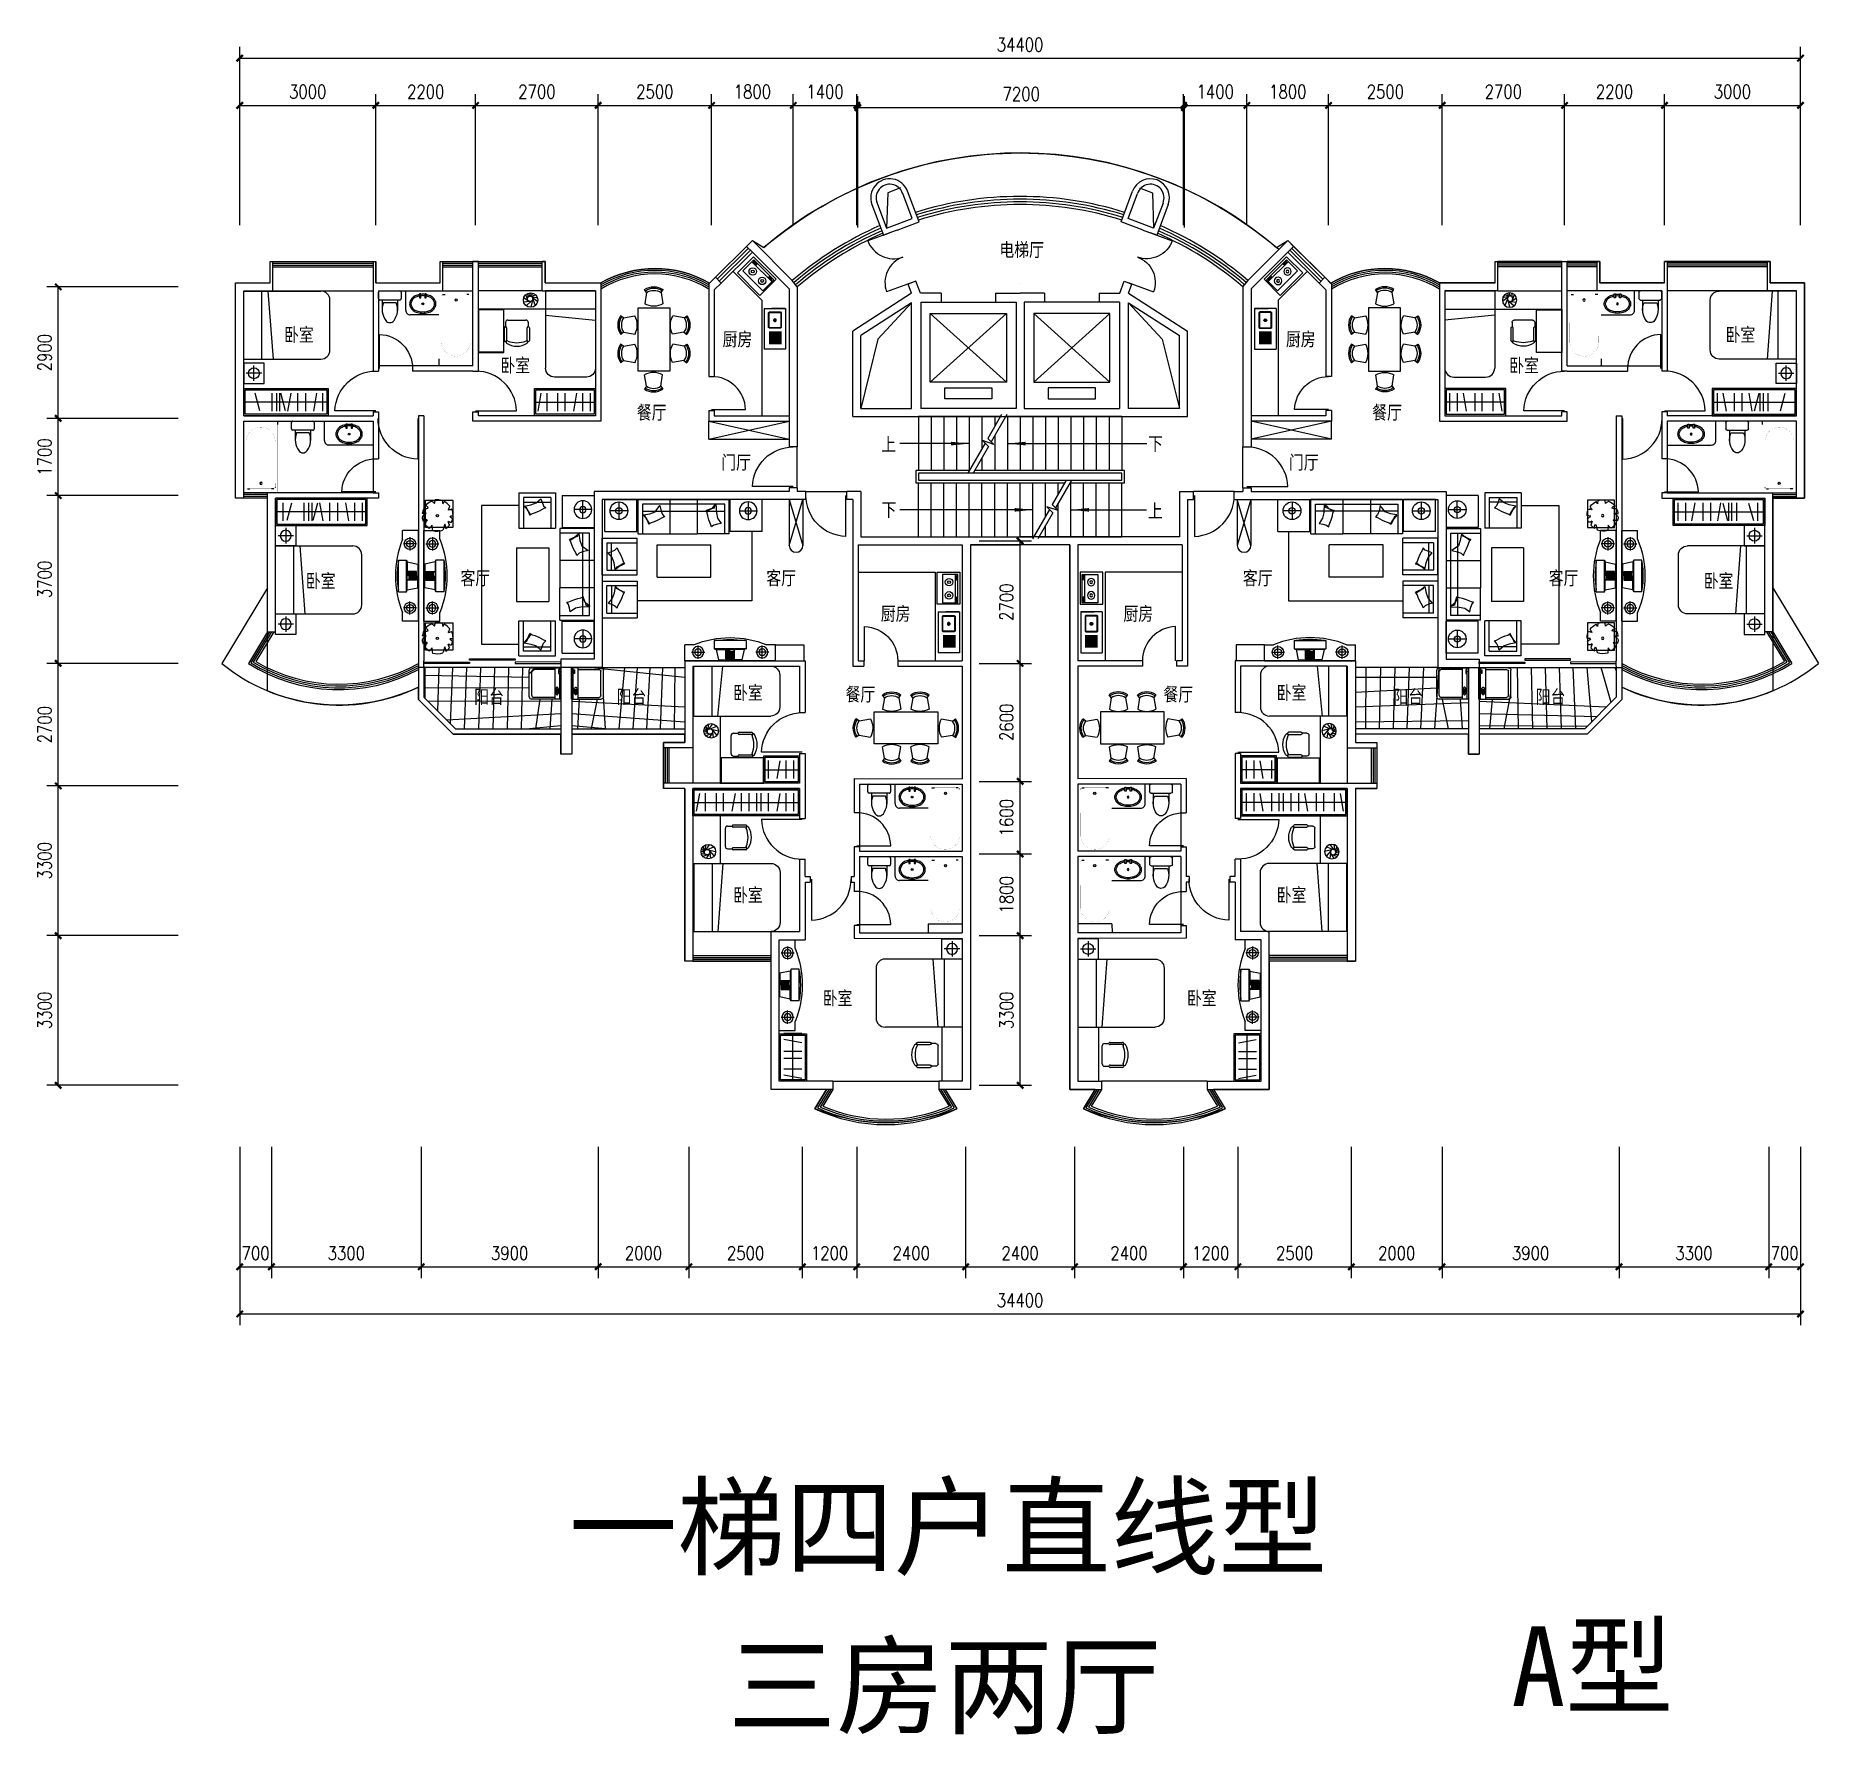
# Model space of a CAD drawing. Header units: millimetres. Extents: x 711 to 40000, y 477 to 37920.
import ezdxf
from ezdxf.enums import TextEntityAlignment as Align

# ---------------------------------------------------------------- set-up
doc = ezdxf.new("R2010")
doc.units = ezdxf.units.MM
doc.linetypes.add('HIDDEN', pattern=[0.375, 0.25, -0.125])
for name, color, linetype in [('GROUND', 2, 'Continuous'), ('JJ', 6, 'Continuous'), ('PUB_DIM', 3, 'Continuous'), ('STAIR', 2, 'Continuous'), ('TEXT', 7, 'Continuous'), ('TOILET', 7, 'Continuous'), ('TOTHER', 7, 'Continuous'), ('WALL', 4, 'Continuous'), ('WC', 10, 'Continuous'), ('WINDOW', 5, 'Continuous'), ('WINDOW_TEXT', 7, 'Continuous'), ('轮廓线', 240, 'Continuous')]:
    doc.layers.add(name, color=color, linetype=linetype)
doc.styles.add('-黑体', font='simhei.ttf')
doc.styles.add('DIM_FONT', font='SIMPLEX.shx', dxfattribs={"width": 0.8})
doc.styles.add('SIMPLEX', font='SIMPLEX.SHX')
doc.styles.add('ST', font='SimSun.ttf', dxfattribs={"width": 0.8})
doc.styles.get("Standard").update_dxf_attribs({"font": 'arial.ttf'})
doc.dimstyles.new('DIMN', dxfattribs={"dimtxt": 300, "dimasz": 1, "dimexe": 250, "dimexo": 300, "dimgap": 150, "dimtad": 1, "dimdec": 0, "dimdsep": 46, "dimtxsty": 'DIM_FONT', "dimblk": '_DIMX', "dimblk1": 'ARCHTICK', "dimblk2": 'ARCHTICK', "dimcen": 0.1, "dimclrt": 7, "dimadec": 0, "dimazin": 0, "dimtfac": 1, "dimtdec": 0, "dimtix": 1, "dimtmove": 2, "dimatfit": 3, "dimldrblk": '_DIMX', "dimfxl": 1, "dimtolj": 1, "dimtzin": 0, "dimarcsym": 0})

msp = doc.modelspace()

# ---------------------------------------------------------------- texts
at = {"style": 'ST'}
for s, p in [('一梯四户直线型', (12463.19619370646, 4173.139532002138)), ('A型', (33233.41922694001, 1104.259101958463)), ('三房两厅', (15968.36423224325, 670.2148643308155))]:
    msp.add_text(s, height=1750, dxfattribs=at).set_placement(p)
at = {"layer": 'TEXT', "style": '-黑体', "width": 0.8}
for s, p in [('电梯厅', (21949.50253008793, 33049.60034161805)), ('卧室', (6185.0685548086, 31178.06156617402)), ('厨房', (15849.59803681563, 31079.62502700089)), ('卧室', (10954.03175299357, 30501.78972131012)), ('餐厅', (13959.87256525944, 29464.10629588364)), ('上', (19346.15035221142, 28759.50505105824)), ('下', (25227.60414859814, 28774.89512006611)), ('门厅', (15820.53522371243, 28364.36908704041)), ('下', (19351.94732609552, 27319.75510637135)), ('上', (25221.80750361246, 27294.0448445496)), ('卧室', (6666.830123533709, 25752.0375073552)), ('客厅', (10073.13666199635, 25813.39909440278)), ('客厅', (16814.77081321667, 25813.39909440278)), ('厨房', (19336.79949747513, 25029.60187894104)), ('厨房', (24685.14807664345, 25029.60187894104)), ('卧室', (16080.26226006935, 23287.10340768097)), ('餐厅', (18559.85650419186, 23251.05252629517)), ('阳台', (10375.56827687214, 23195.78305560349)), ('阳台', (13514.1795543928, 23195.78305560349)), ('卧室', (16080.26226006935, 18828.16654044388)), ('卧室', (18057.31910674761, 16555.90389853714))]:
    msp.add_text(s, height=300, dxfattribs=at).set_placement(p)
for s, p in [('卧室', (37956.42479937266, 31178.06156617402)), ('厨房', (28266.13260548304, 31079.62502700089)), ('卧室', (33187.46160118769, 30501.78972131012)), ('餐厅', (30166.70553468655, 29464.10629588364)), ('门厅', (28331.80558805655, 28364.36908704041)), ('客厅', (27317.23101555298, 25813.39909440278)), ('客厅', (34058.86516677331, 25813.39909440278)), ('卧室', (37474.66323064755, 25752.0375073552)), ('餐厅', (25566.72159575413, 23251.05252629517)), ('卧室', (28061.2310941119, 23287.10340768097)), ('阳台', (30634.09346078823, 23195.78305560349)), ('阳台', (33772.70473830889, 23195.78305560349)), ('卧室', (28061.2310941119, 18828.16654044388)), ('卧室', (26084.17424743365, 16555.90389853714))]:
    msp.add_text(s, height=300, rotation=359.9999999998636, dxfattribs=at).set_placement(p)
at = {"layer": 'WINDOW_TEXT', "style": 'SIMPLEX', "flags": 9}
for rotation, p in [(179.973785986, (14358.77371278566, 32420.31003419727)), (180.003953065, (22412.06637594265, 32454.05598346562)), (180.026214014, (30456.17403486532, 32420.31003419727))]:
    msp.add_attdef('A', text='', height=1, rotation=rotation, dxfattribs=at).set_placement(p, align=Align.MIDDLE)

# ---------------------------------------------------------------- blocks, each defined once
blk = doc.blocks.new('_DIMX')
at = {"const_width": 50}
blk.add_lwpolyline([(-70, -70), (70, 70)], dxfattribs=at)
blk = doc.blocks.new('*D98')
at = {"layer": 'DEFPOINTS', "color": 0, "transparency": 16777216}
for p in [(1207.473873706284, 27783.04178754659), (4148.440999181692, 27783.04178754659), (4148.440999181692, 24083.04178706975)]:
    blk.add_point(p, dxfattribs=at)
at = {"layer": 'PUB_DIM', "color": 0, "lineweight": -2, "transparency": 16777216}
for p, q in [((3848.440999181692, 27783.04178754659), (957.4738737062839, 27783.04178754659)), ((1207.473873706285, 24084.04178706975), (1207.473873706284, 27782.04178754659)), ((3848.440999181692, 24083.04178706975), (957.4738737062847, 24083.04178706975))]:
    blk.add_line(p, q, dxfattribs=at)
for p, rotation in [((1207.473873706284, 27783.04178754659), 90), ((1207.473873706285, 24083.04178706975), 270)]:
    blk.add_blockref('_DIMX', p, dxfattribs=dict(at, rotation=rotation))
at = {"layer": 'PUB_DIM', "color": 7, "transparency": 16777216, "insert": (907.4738737062917, 25933.04178730817), "char_height": 300, "attachment_point": 5, "rotation": 90, "style": 'DIM_FONT'}
blk.add_mtext('\\A1;3700', dxfattribs=at)
blk = doc.blocks.new('_ARCHTICK')
at = {"color": 0, "linetype": 'ByBlock', "const_width": 0.15}
blk.add_lwpolyline([(-0.5, -0.5), (0.5, 0.5)], dxfattribs=at)
blk = doc.blocks.new('_C10')
at = {"layer": 'JJ'}
for p, q in [((-354.7870574510889, -581.4193916137447), (-354.7870574510889, 606.1006083862594)), ((-354.7870574510889, 606.1006083862594), (355.1329425489239, 606.1006083862449)), ((355.1329425489239, -581.4193916137592), (355.1329425489239, 606.1006083862449)), ((-354.7870574510889, -581.4193916137447), (355.1329425489239, -581.4193916137592))]:
    blk.add_line(p, q, dxfattribs=at)
at = {"flags": 9}
for tag in ['YSIZE', 'XSIZE']:
    blk.add_attdef(tag, (0, 0), '', height=0.5, dxfattribs=at)
blk = doc.blocks.new('_C8')
at = {"layer": 'JJ'}
for p, q in [((-755.5999999999767, 1008.000000000015), (0, 1008)), ((-755.5999999999767, 1008), (-755.5999999999767, 302.4000000000087)), ((-755.5999999999767, 907.2000000000116), (-100.7999999999884, 907.2000000000116)), ((-251.5999999999767, -907.1999999999825), (-251.5999999999767, 907.2000000000116)), ((-100.7999999999884, 907.2000000000116), (-100.8000000000175, -907.1999999999825)), ((0, -1008), (0, 1008)), ((-755.5999999999767, -1008), (-755.5999999999767, 302.4000000000087)), ((0, 302.3999999999942), (-755.5999999999767, 302.3999999999942)), ((0, -302.3999999999942), (-755.5999999999767, -302.3999999999942)), ((-100.8000000000175, -907.1999999999825), (-755.5999999999767, -907.1999999999971)), ((0, -1008), (-755.5999999999767, -1008))]:
    blk.add_line(p, q, dxfattribs=at)
for points in [[(-89.99734004616039, 714.5682681564358), (-288.1817483240739, 722.5387992107717), (-408.1844476381084, 749.4810452834645), (-525.3636578463484, 825.6283520912693), (-540.0010626880103, 748.5662530344562), (-563.4778018753859, 667.1045413729444), (-602.0114588273864, 612.2127015274891), (-558.0838417873601, 603.7212770043116), (-447.6263490955171, 560.0781531431712), (-358.4940034818719, 534.3907867909002), (-291.7959422309068, 522.8105931445753), (-238.1384737045737, 495.5368694099016), (-245.2634562289168, 536.4937327374646), (-233.0967100298731, 552.4390997508308), (-198.5961258576717, 619.6085278042301), (-181.2196417347295, 679.9030230497301), (-92.03075840097154, 707.5125293511082), (-198.5961258576717, 619.6085278042301), (-238.1384737045737, 495.5368694099016)], [(-338.2978783842991, -888.7412333619577), (-311.270418500324, -742.8245974557649), (-269.066812068515, -627.3023568687349), (-128.4339883773355, -520.9300347690878), (-252.9626801763952, -496.4699687376997), (-330.7134550149494, -462.676703703095), (-380.1734077908332, -417.3813411245792), (-394.2627972830669, -459.8457842856878), (-451.7957910691621, -563.7473462476628), (-488.7711125673959, -648.81932415349), (-508.8620267306687, -713.4651857968274), (-542.8323156404949, -763.1542128187866), (-501.2984463736066, -761.3744000966253), (-487.0565684751491, -775.4971957188973), (-424.9012172757066, -818.3776655217953), (-367.3533996786573, -843.3900034214166), (-345.0321974647813, -885.8142576502869), (-424.9012172757066, -818.3776655217953), (-542.8323156404949, -763.1542128187866)]]:
    blk.add_lwpolyline(points, dxfattribs=at)
at = {"flags": 9}
for tag in ['YSIZE', 'XSIZE']:
    blk.add_attdef(tag, (0, 0), '', height=0.5, dxfattribs=at)
blk = doc.blocks.new('_C11')
at = {"layer": 'JJ'}
for p, q in [((-705.6000000000058, 0), (0, 0)), ((-705.6000000000058, 0), (-705.6000000000058, -705.6000000000058)), ((0, 0), (0, -705.6000000000058)), ((-51.18001116416417, -310.8603632134618), (-441.1800111641642, -310.8603632134618)), ((-246.1800111641642, -505.8603632134618), (-246.1800111641642, -115.8603632134618)), ((-705.6000000000058, -705.6000000000058), (0, -705.6000000000058))]:
    blk.add_line(p, q, dxfattribs=at)
for radius in [195, 69.69913654718549]:
    blk.add_circle((-246.1800111641642, -310.8603632134618), radius, dxfattribs=at)
at = {"flags": 9}
for tag in ['YSIZE', 'XSIZE']:
    blk.add_attdef(tag, (0, 0), '', height=0.5, dxfattribs=at)
blk = doc.blocks.new('_C9')
at = {"layer": 'JJ'}
for p, q in [((0, 0), (0, -773.6000000000058)), ((0, 0), (806.3999999999942, 0)), ((806.3999999999942, 0), (806.3999999999942, -773.6000000000058)), ((100.7999999999884, -100.8000000000175), (100.7999999999884, -773.6000000000058)), ((705.5999999999767, -100.8000000000175), (100.7999999999884, -100.8000000000175)), ((100.7999999999884, -201.6000000000058), (705.5999999999767, -201.6000000000058)), ((705.5999999999767, -100.8000000000175), (705.5999999999767, -773.6000000000058)), ((0, -773.6000000000058), (806.3999999999942, -773.6000000000058))]:
    blk.add_line(p, q, dxfattribs=at)
blk.add_lwpolyline([(119.2587666379986, -288.2978783842991), (265.175402544206, -261.270418500324), (380.6976431312505, -219.066812068515), (487.0699652308831, -128.4339883773355), (511.5300312622567, -202.9626801763952), (545.3232962968759, -280.7134550149494), (590.6186588754063, -330.1734077908623), (548.154215714283, -344.2627972830669), (444.2526537523372, -401.7957910691912), (359.1806758464663, -438.7711125673959), (294.534814203158, -458.8620267306978), (244.8457871811697, -492.8323156404949), (246.6255999033456, -451.2984463736066), (232.5028042810736, -437.0565684751782), (189.6223344781902, -374.9012172757066), (164.6099965785397, -317.3533996786864), (122.185742349684, -295.0321974647813), (189.6223344781902, -374.9012172757066), (244.8457871811697, -492.8323156404949)], dxfattribs=at)
at = {"flags": 9}
for tag in ['YSIZE', 'XSIZE']:
    blk.add_attdef(tag, (0, 0), '', height=0.5, dxfattribs=at)
blk = doc.blocks.new('_C1FVM')
at = {"layer": 'JJ'}
for p, q in [((1735.722933011391, 0), (1030.122933011386, 0)), ((1030.122933011386, -705.6000000000058), (1030.122933011386, 0)), ((1735.722933011391, -705.6000000000058), (1735.722933011391, 0)), ((1229.86256979793, -246.1800111641642), (1619.86256979793, -246.1800111641642)), ((1424.86256979793, -51.18001116416417), (1424.86256979793, -441.1800111641642)), ((1735.722933011391, -705.6000000000058), (1030.122933011386, -705.6000000000058)), ((1019.066911050046, -1656.636905521096), (1019.066911050046, -850.236905521102)), ((1792.666911050052, -850.236905521102), (1019.066911050046, -850.236905521102)), ((1691.866911050034, -951.0369055211195), (1019.066911050046, -951.0369055211195)), ((1591.066911050046, -1555.836905521108), (1591.066911050046, -951.0369055211195)), ((1691.866911050034, -951.0369055211195), (1691.866911050034, -1555.836905521108)), ((1792.666911050052, -1656.636905521096), (1792.666911050052, -850.236905521102)), ((1691.866911050034, -1555.836905521108), (1019.066911050046, -1555.836905521108)), ((1792.666911050052, -1656.636905521096), (1019.066911050046, -1656.636905521096))]:
    blk.add_line(p, q, dxfattribs=at)
blk.add_lwpolyline([(1504.369032665752, -1537.378138883098), (1531.396492549728, -1391.46150297689), (1573.600098981537, -1275.939262389846), (1664.232922672716, -1169.566940290213), (1589.704230873656, -1145.10687425884), (1511.953456035102, -1111.31360922422), (1462.493503259189, -1066.01824664569), (1448.404113766985, -1108.482689806813), (1390.87111998086, -1212.384251768759), (1353.895798482656, -1297.45622967463), (1333.804884319354, -1362.102091317938), (1299.834595409557, -1411.791118339926), (1341.368464676445, -1410.011305617751), (1355.610342574873, -1424.134101240023), (1417.765693774345, -1467.014571042906), (1475.313511371365, -1492.026908942556), (1497.63471358527, -1534.451163171412), (1417.765693774345, -1467.014571042906), (1299.834595409557, -1411.791118339926)], dxfattribs=at)
for radius in [195, 69.69913654718549]:
    blk.add_circle((1424.86256979793, -246.1800111641642), radius, dxfattribs=at)
at = {"layer": 'JJ', "rotation": 90}
for name, p in [('_C11', (-1735.722933011377, 0)), ('_C8', (0, 0)), ('_C9', (-1798.043468794276, -1656.636905521096)), ('_C10', (3.586040244772448, -1351.109127034739))]:
    blk.add_blockref(name, p, dxfattribs=at)
at = {"style": 'DIM_FONT', "width": 0.8, "flags": 9}
for tag in ['YSIZE', 'XSIZE']:
    blk.add_attdef(tag, (0, 0), '', height=0.5, dxfattribs=at)
blk = doc.blocks.new('M_A2ZXL')
blk.add_line((-0.471674735232727, 0), (-0.471674735232727, -0.9995987591916273))
blk.add_arc((-0.5000000000003999, 0), 1.0000000000008, 271.6231352199475, 0)
blk = doc.blocks.new('M_C56KIS')
for p, q in [((61.68769691910711, 318.4202871911148), (71.90601225494174, 242.2449976117387)), ((71.90601225494174, 242.2449976117387), (100.8935978659574, 299.1390777507368)), ((100.8935978659574, 299.1390777507368), (100.8935978659574, 299.1390777507368))]:
    blk.add_line(p, q)
blk.add_lwpolyline([(293.5310873228591, 324.8203210098109), (293.5310873228591, -275.1796789901891), (-306.4689126771409, -275.1796789901891), (-306.4689126771409, 324.8203210098109)], close=True)
blk.add_circle((-45.62873294828751, -15.71658524134182), 24.74795864091466)
for centre, radius, start, end in [((-277.2367385652906, -87.58515179670576), 115.2873787263145, 97.39115352619886, 159.6951689965226), ((-332.4263924279076, -104.7566776789063), 142.750854417868, 71.80085051577306, 110.5991494842191), ((-45.50328085846559, -12.31630878756187), 338.1869811262916, 154.3498330697507, 173.0356210533512), ((-402.2700638191891, 850.071679190416), 717.8742823705817, 274.1464636058081, 282.123813865735), ((-307.3263161788782, 139.4254770050211), 56.51447527397258, 8.94104035208526, 100.0107453020594), ((-45.50328085846559, -12.31630878756187), 339.7112833079223, 112.0102967799918, 142.6391627845076), ((-371.2896940797655, -21.64040045695947), 380.1920188542477, 45.97817327683244, 58.53146648823827), ((-666.0950092341081, 364.7389955538201), 570.3182934058449, 348.5728220433146, 356.664893159638), ((-45.50328085846559, -12.31630878756187), 347.6731246968502, 72.04260863602428, 98.47500495788819), ((-45.50328085846559, -12.31630878756187), 341.3130754933274, 37.27508326534749, 64.82453975226632), ((206.6061042903748, 198.4565398962477), 84.24348286259413, 254.8554930631365, 310.959999052217), ((82.19623916537967, 215.3506896556755), 145.4134528367333, 319.7203254456983, 351.7151342059933), ((-45.50328085846559, -12.31630878756187), 344.854602640086, 0.5321478976161764, 25.58563763758895), ((-45.50328085846559, -12.31630878756187), 341.6813009379082, 185.9236248562026, 201.5277014868109), ((-287.016916876004, -214.3724508192572), 105.9156923180378, 81.8313753688686, 131.8278158106918), ((-119.4181293166766, -230.1884061095298), 194.498044918058, 141.6582328344403, 174.3092801234542), ((-45.50328085846559, -12.31630878756187), 333.1188994948745, 216.5940385052634, 237.4463764496026), ((-456.1104389769607, -26.25292581247413), 353.3091112416235, 310.8535874544839, 325.1929914565035), ((258.5327176696737, -243.1566432130312), 424.821412029153, 177.9454952844627, 193.2146256256703), ((-45.50328085846559, -12.31630878756187), 345.7632267254725, 251.5307323359839, 290.6299658611113), ((1319.979056938726, -610.5931979398483), 1273.632728424784, 161.2864889084941, 167.5451059776773), ((-13.45707389987365, -284.0690271355743), 151.3411783082969, 354.7322619888067, 32.8543979234022), ((-45.50328085846559, -12.31630878756187), 339.1036820278283, 302.6098373623655, 320.6752496465583), ((1198.945539950029, 166.7284474101361), 1057.644250898783, 196.6397484795939, 201.9099380494143), ((262.0729412414221, -63.06088788394482), 99.59076505003421, 227.0453936709736, 270.9650517005485), ((240.9715377723187, 101.5253414807994), 125.0895764326022, 263.277489039658, 297.8128437567362), ((333.1284424762271, 45.00061429590642), 130.7944999497475, 215.3868289016926, 249.7411029521465), ((-45.50328085846559, -12.31630878756187), 343.8520713788156, 334.0766548191929, 348.9021315592918)]:
    blk.add_arc(centre, radius, start, end)
at = {"style": 'DIM_FONT', "width": 0.8, "flags": 9}
for tag in ['YSIZE', 'XSIZE']:
    blk.add_attdef(tag, (0, 0), '', height=0.5, dxfattribs=at)
blk = doc.blocks.new('_E8EJY')
at = {"layer": 'WC', "linetype": 'Continuous'}
for p, q in [((-900.0007096547051, 470.6090594838315), (-0.0007096554327290505, 470.6104166361911)), ((-899.9999999992724, -0.001357151631964371), (-900.0007096547051, 470.6090594838315)), ((-0.0007096554327290505, 470.6104166361911), (0, 0)), ((-899.9999999992724, -0.001357151631964371), (0, 0))]:
    blk.add_line(p, q, dxfattribs=at)
at = {"layer": 'WC', "linetype": 'HIDDEN'}
blk.add_line((-900.0007096547051, 470.6090594838315), (-900.0002572705853, 170.6090594845591), dxfattribs=at)
at = {"layer": 'WC'}
for p, q in [((-808.4846610561945, 353.4136184008094), (-808.663976242351, 351.2996413345754)), ((-808.6636274478224, 119.995292204112), (-808.6639762423147, 351.2996400299016)), ((-807.0826458194169, 357.3865991244165), (-808.4846610561945, 353.4136184008094)), ((-804.4477128035578, 360.6254049188574), (-807.0826458194169, 357.3865991244165)), ((-800.8976738070633, 362.7393880188029), (-804.4477128035578, 360.6254049188574)), ((-796.8607159114472, 363.47357087196), (-800.8976738070633, 362.7393880188029)), ((-796.8607159113162, 363.4735708721564), (-484.073830665875, 363.4740425375639)), ((-484.073445156173, 107.8218686248874), (-796.8603304016142, 107.8213969594799)), ((-472.2705336196668, 351.3001472929318), (-472.2701848251745, 119.9957994671422)), ((-386.6940280855488, 367.3463117484062), (-114.3509877038014, 367.3467224274646)), ((-386.693985169768, 338.8865260916646), (-114.3509447880206, 338.886936770723)), ((-386.6939526880742, 317.3463117484062), (-114.3509123063268, 317.3467224274646)), ((-386.6939097722934, 288.8865260916646), (-114.350869390546, 288.886936770723)), ((-386.6938772909634, 267.3463117484062), (-114.350836909216, 267.3467224274646)), ((-386.6938343748188, 238.8865260916646), (-114.3507939930714, 238.886936770723)), ((-386.6938018934889, 217.3463117484062), (-114.3507615117414, 217.3467224274646)), ((-386.6937589777081, 188.8865260916646), (-114.3507185959606, 188.886936770723)), ((-386.6937264960143, 167.3463117484062), (-114.3506861142669, 167.3467224274646)), ((-386.6936835802335, 138.8865260916646), (-114.3506431984861, 138.886936770723)), ((-386.6936510989035, 117.3463117491337), (-114.3506107171561, 117.3467224274646))]:
    blk.add_line(p, q, dxfattribs=at)
blk.add_lwpolyline([(-802.7623736133137, 375.6474750160705), (-478.1722096792546, 375.6479644807187), (-460.4672641100733, 357.3871216135885), (-460.4668969578524, 113.9088607443045), (-478.1717874541973, 95.6479644810388), (-802.7619513882564, 95.6474750163834), (-820.4668969574413, 113.9083178835208), (-820.4672641096695, 357.3865787527975)], close=True, dxfattribs=at)
for points in [[(-808.6636274477314, 119.9952922039593), (-807.9517963892577, 115.8315698615115), (-805.9021730994464, 112.1700560133831), (-802.7619723879179, 109.4523832529449), (-798.9099487921121, 108.0063430126102), (-796.8603304016106, 107.8213969592107)], [(-666.2998578475926, 235.6476807940999), (-664.5202802014137, 225.2383749379806), (-659.39622197688, 216.0845903176742), (-651.5457201980535, 209.2904084165712), (-641.9156612085462, 205.6753078157271), (-631.6675722078107, 205.6753229860842), (-622.037523933268, 209.2904520978555), (-614.1870422919892, 216.0846572412847), (-609.0630111987048, 225.2384570319482), (-607.2834644050345, 235.647768156683), (-609.063041510366, 246.057074111166), (-614.1870992592849, 255.2108590146963), (-622.0376006850965, 262.0050413497156), (-631.6676594867677, 265.6201424828323), (-641.9157484875104, 265.6201278789231), (-651.5457969498857, 262.0049992994172), (-659.396278944183, 255.2107945899043), (-664.5203105130822, 246.0569950824647), (-666.2998578475999, 235.6476840560936)], [(-655.9719889951448, 235.6476963679743), (-654.8152635251281, 228.8816475615022), (-651.4846256791861, 222.9316875582954), (-646.3817995229474, 218.515469322585), (-640.1222611797675, 216.165653932032), (-633.4610033292847, 216.1656637927663), (-627.201471950837, 218.5154977154161), (-622.098658884006, 222.9317310586484), (-618.7680386733664, 228.881700922575), (-617.6113332574823, 235.6477531536511), (-618.7680583759466, 242.4138020240644), (-622.098695912744, 248.3637622113674), (-627.2015218395245, 252.7799807291231), (-633.4610600606102, 255.1297964656551), (-640.122317911093, 255.1297869731134), (-646.3818494116385, 252.7799533964353), (-651.4846627079278, 248.3637203352482), (-654.8152832277119, 242.4137506554107), (-655.9719889951484, 235.6476984882684)], [(-472.2705336197796, 351.3001472931501), (-472.9823646782534, 355.4638696355978), (-475.0319879680646, 359.1253834837189), (-478.1721886795931, 361.8430562441572), (-482.0242122753989, 363.2890964844992), (-484.0738306659005, 363.4740425378986)], [(-484.0734451560602, 107.8218686251421), (-480.0364872604478, 108.5560514782992), (-476.4864482639532, 110.6700345782519), (-473.8515152480904, 113.9088403726855), (-472.4495000113166, 117.8818210963), (-472.2701848251636, 119.9957994673241)]]:
    blk.add_lwpolyline(points, dxfattribs=at)
at = {"style": 'DIM_FONT', "width": 0.8, "flags": 9}
for tag in ['YSIZE', 'XSIZE']:
    blk.add_attdef(tag, (0, 0), '', height=0.5, dxfattribs=at)
blk = doc.blocks.new('_C18POR')
at = {"layer": 'JJ'}
for p, q in [((0, 0), (-1.01863406598568e-10, 1500)), ((-1.01863406598568e-10, 1500), (1699.999999999898, 1500.000000000146)), ((400, 2.91038304567337e-11), (399.9999999998981, 1500.000000000029)), ((533.4019317040947, 1500.000000000044), (644.4249390694022, 4.365574568510056e-11)), ((1899.999999999985, 200.0000000001601), (1899.999999999927, 1300.00000000016)), ((0, 0), (1700, 1.455191522836685e-10))]:
    blk.add_line(p, q, dxfattribs=at)
for centre, start, end in [((1699.999999999927, 1300.000000000146), 4.956035581926699e-12, 90.00000000000496), ((1699.999999999985, 200.0000000001455), 270.000000000005, 4.956035581926699e-12)]:
    blk.add_arc(centre, 200, start, end, dxfattribs=at)
at = {"style": 'DIM_FONT', "width": 0.8, "flags": 9}
for tag in ['YSIZE', 'XSIZE']:
    blk.add_attdef(tag, (0, 0), '', height=0.5, dxfattribs=at)
blk = doc.blocks.new('_C4CHW')
at = {"layer": 'JJ'}
blk.add_blockref('_C18POR', (0, 0), dxfattribs=at)
at = {"style": 'DIM_FONT', "width": 0.8, "flags": 9}
for tag in ['YSIZE', 'XSIZE']:
    blk.add_attdef(tag, (0, 0), '', height=0.5, dxfattribs=at)
blk = doc.blocks.new('_C4COF')
at = {"layer": 'WALL'}
blk.add_blockref('_C4CHW', (0, 0), dxfattribs=at)
at = {"style": 'DIM_FONT', "width": 0.8, "flags": 9}
for tag in ['YSIZE', 'XSIZE']:
    blk.add_attdef(tag, (0, 0), '', height=0.5, dxfattribs=at)
blk = doc.blocks.new('_E6GUL')
at = {"layer": 'WC'}
for points in [[(-0.7500000000001137, 2.033633089293119, 0.02642919608072529), (-1.189383494228309, 1.931048740589404, 0.08231393903309484), (-2.121320343559773, 1.48492424049175, 0.1143833486753109), (-2.691615977784068, 0.7613521808736436, 0.1343800092873524), (-2.900000000000091, -5.684341886080801e-14, 0.1343800092873378), (-2.691615977784068, -0.7613521808737573, 0.1143833486753111), (-2.121320343559773, -1.484924240491807, 0.0823139390330995), (-1.189383494228196, -1.931048740589461, 0.07067000486751386), (-1.13686837721616e-13, -2.100000000000023, 0.07067000486751812), (1.189383494228082, -1.931048740589404, 0.08231393903309508), (2.121320343559546, -1.48492424049175, 0.1143833486753106), (2.69161597778384, -0.7613521808736436, 0.1343800092873524), (2.899999999999864, 5.684341886080801e-14, 0.1371984389008746)], [(-0.7500000000002274, 1.728530650445578, 0.02305399718088878), (-1.105839582845078, 1.642916106424536, 0.08231393903308756), (-1.949281640250774, 1.239154664335956, 0.1155187488024915), (-2.433431309318166, 0.6085756219088694, 0.1343800092873594), (-2.600000000000136, -5.684341886080801e-14, 0.1343800092874082), (-2.433431309317939, -0.6085756219092104, 0.1155187488024386), (-1.949281640250888, -1.239154664336013, 0.08231393903306752), (-1.105839582845306, -1.642916106424423, 0.07067000486754421), (-1.13686837721616e-13, -1.800000000000011, 0.07067000486752599), (1.105839582844851, -1.642916106424536, 0.08231393903308756), (1.949281640250547, -1.239154664335956, 0.1155187488024915), (2.433431309317939, -0.6085756219088694, 0.1343800092873594), (2.599999999999909, 5.684341886080801e-14, 0.137557652147613)], [(0.4500000000001592, 2.076227381770423, 0.02639561685204402), (-1.13686837721616e-13, 2.100000000000023, 0.02639561685202118), (-0.4499999999999318, 2.076227381770479, 0.08231393903309484)], [(0.4500000000001592, 1.774420179057699, 0.02839910065398466), (-1.13686837721616e-13, 1.800000000000011, 0.02839910065396035), (-0.4499999999999318, 1.774420179057756, 0.08231393903308756)], [(2.899999999999864, 5.684341886080801e-14, 0.1343800092873989), (2.691615977783727, 0.7613521808738142, 0.1143833486753362), (2.121320343559546, 1.484924240491807, 0.08231393903307559), (1.189383494228082, 1.931048740589461, 0.02642919608071407), (0.75, 2.033633089293119, 0.0270505346887004)], [(2.599999999999909, 5.684341886080801e-14, 0.1343800092872531), (2.433431309318166, 0.6085756219083578, 0.11551874880262), (1.949281640250547, 1.239154664336127, 0.08231393903311651), (1.105839582844283, 1.642916106424764, 0.02305399718084689), (0.75, 1.728530650445578, 0.02922872398334826)]]:
    blk.add_lwpolyline(points, format="xyb", dxfattribs=at)
for points in [[(-0.4499999999999318, 2.200000000000102), (-0.7500000000001137, 2.200000000000102), (-0.7500000000002274, 1.299999999999955), (-0.4499999999998181, 1.300000000000011)], [(0.75, 2.200000000000102), (0.4500000000001592, 2.200000000000102), (0.4500000000000455, 1.300000000000182), (0.75, 1.300000000000182)]]:
    blk.add_lwpolyline(points, close=True, dxfattribs=at)
for radius in [0.2, 0.1]:
    blk.add_circle((0, 0), radius, dxfattribs=at)
at = {"style": 'DIM_FONT', "width": 0.8, "flags": 9}
for tag in ['YSIZE', 'XSIZE']:
    blk.add_attdef(tag, (0, 0), '', height=0.5, dxfattribs=at)
blk = doc.blocks.new('*D103')
at = {"layer": 'DEFPOINTS', "color": 0, "transparency": 16777216}
for p in [(1207.473873706284, 18083.04178706975), (4148.440999181692, 18083.04178706975), (4148.440999181692, 14783.04178754658)]:
    blk.add_point(p, dxfattribs=at)
at = {"layer": 'PUB_DIM', "color": 0, "lineweight": -2, "transparency": 16777216}
for p, q in [((3848.440999181691, 18083.04178706975), (957.4738737062843, 18083.04178706975)), ((1207.473873706285, 14784.04178754658), (1207.473873706284, 18082.04178706975)), ((3848.440999181692, 14783.04178754658), (957.473873706285, 14783.04178754658))]:
    blk.add_line(p, q, dxfattribs=at)
for p, rotation in [((1207.473873706284, 18083.04178706975), 90), ((1207.473873706285, 14783.04178754658), 270)]:
    blk.add_blockref('_DIMX', p, dxfattribs=dict(at, rotation=rotation))
at = {"layer": 'PUB_DIM', "color": 7, "transparency": 16777216, "insert": (907.473873706289, 16433.04178730816), "char_height": 300, "attachment_point": 5, "rotation": 90, "style": 'DIM_FONT'}
blk.add_mtext('\\A1;3300', dxfattribs=at)
blk = doc.blocks.new('*D104')
at = {"layer": 'DEFPOINTS', "color": 0, "transparency": 16777216}
for p in [(5207.473873765888, 13724.00891296238), (5907.473873765888, 13724.00891296238), (5907.473873765888, 10783.04178754658)]:
    blk.add_point(p, dxfattribs=at)
at = {"layer": 'PUB_DIM', "color": 0, "lineweight": -2, "transparency": 16777216}
for p, q in [((5207.473873765888, 13424.00891296238), (5207.473873765888, 10533.04178754658)), ((5907.473873765888, 13424.00891296238), (5907.473873765888, 10533.04178754658)), ((5206.473873765888, 10783.04178754658), (5205.473873765888, 10783.04178754658)), ((5207.473873765888, 10783.04178754658), (5907.473873765888, 10783.04178754658)), ((5908.473873765888, 10783.04178754658), (5909.473873765888, 10783.04178754658))]:
    blk.add_line(p, q, dxfattribs=at)
blk.add_blockref('_DIMX', (5207.473873765888, 10783.04178754658), dxfattribs=at)
at = {"layer": 'PUB_DIM', "color": 0, "lineweight": -2, "transparency": 16777216, "rotation": 180}
blk.add_blockref('_DIMX', (5907.473873765888, 10783.04178754658), dxfattribs=at)
at = {"layer": 'PUB_DIM', "color": 7, "transparency": 16777216, "insert": (5557.473873765888, 11083.04178754658), "char_height": 300, "attachment_point": 5, "style": 'DIM_FONT'}
blk.add_mtext('\\A1;700', dxfattribs=at)
blk = doc.blocks.new('*D106')
at = {"layer": 'DEFPOINTS', "color": 0, "transparency": 16777216}
for p in [(1207.473873706284, 21383.04178754659), (4148.440999181692, 21383.04178754659), (4148.440999181692, 18083.04178706975)]:
    blk.add_point(p, dxfattribs=at)
at = {"layer": 'PUB_DIM', "color": 0, "lineweight": -2, "transparency": 16777216}
for p, q in [((3848.440999181692, 21383.04178754659), (957.4738737062844, 21383.04178754659)), ((1207.473873706285, 18084.04178706975), (1207.473873706284, 21382.04178754659)), ((3848.440999181691, 18083.04178706975), (957.4738737062852, 18083.04178706975))]:
    blk.add_line(p, q, dxfattribs=at)
for p, rotation in [((1207.473873706284, 21383.04178754659), 90), ((1207.473873706285, 18083.04178706975), 270)]:
    blk.add_blockref('_DIMX', p, dxfattribs=dict(at, rotation=rotation))
at = {"layer": 'PUB_DIM', "color": 7, "transparency": 16777216, "insert": (907.47387370629, 19733.04178730816), "char_height": 300, "attachment_point": 5, "rotation": 90, "style": 'DIM_FONT'}
blk.add_mtext('\\A1;3300', dxfattribs=at)
blk = doc.blocks.new('*D107')
at = {"layer": 'DEFPOINTS', "color": 0, "transparency": 16777216}
for p in [(1207.473873706284, 24083.04178706975), (4148.440999181692, 24083.04178706975), (4148.440999181692, 21383.04178754659)]:
    blk.add_point(p, dxfattribs=at)
at = {"layer": 'PUB_DIM', "color": 0, "lineweight": -2, "transparency": 16777216}
for p, q in [((3848.440999181692, 24083.04178706975), (957.4738737062843, 24083.04178706975)), ((1207.473873706285, 21384.04178754659), (1207.473873706284, 24082.04178706975)), ((3848.440999181692, 21383.04178754659), (957.4738737062848, 21383.04178754659))]:
    blk.add_line(p, q, dxfattribs=at)
for p, rotation in [((1207.473873706284, 24083.04178706975), 90), ((1207.473873706285, 21383.04178754659), 270)]:
    blk.add_blockref('_DIMX', p, dxfattribs=dict(at, rotation=rotation))
at = {"layer": 'PUB_DIM', "color": 7, "transparency": 16777216, "insert": (907.4738737062908, 22733.04178730816), "char_height": 300, "attachment_point": 5, "rotation": 90, "style": 'DIM_FONT'}
blk.add_mtext('\\A1;2700', dxfattribs=at)
blk = doc.blocks.new('M_C32CXI')
for p, q in [((-188.1173838503528, 275), (86.88261614964722, 274.9999999998981)), ((86.88261614964722, 225), (-188.1173838503528, 224.9999999998981)), ((211.8826161496472, 249.9999999999927), (111.8826161496545, 249.9999999999709)), ((261.8826161496545, 200), (261.8826161496472, -200)), ((-188.1173838503455, -225), (86.8826161496545, -225.0000000001019)), ((86.8826161496545, -275), (-188.1173838503455, -275.0000000001019)), ((211.8826161496545, -250), (111.8826161496545, -250.0000000000218))]:
    blk.add_line(p, q)
for centre, radius, start, end in [((110.9897590067703, 0), 425.8928571428326, 148.1092081981523, 211.8907918018478), ((-226.7826380876322, 210.1694915254229), 28.07203389830514, 338.7606894476903, 148.1092081981521), ((313.9659494829975, 0), 552.0833333333411, 158.7606894476899, 201.2393105523097), ((-188.1173838503637, 249.9999999999491), 25.00000000005045, 89.99999999997881, 270.0000000000211), ((86.88261614964722, 250), 25, 269.9999999999992, 90.0000000000008), ((211.8826161496545, 199.9999999999927), 50, 0, 90.00000000001087), ((-226.7826380876322, -210.1694915254229), 28.07203389830518, 211.8907918018478, 21.23931055230808), ((-188.1173838503528, -250.0000000000509), 25.00000000005045, 89.99999999997881, 270.0000000000211), ((86.8826161496545, -250), 25, 269.9999999999992, 90.0000000000008), ((211.8826161496472, -200.0000000000909), 50, 269.999999999989, 0)]:
    blk.add_arc(centre, radius, start, end)
at = {"width": 0.8, "flags": 9}
for tag in ['YSIZE', 'XSIZE']:
    blk.add_attdef(tag, (0, 0), '', height=0.5, dxfattribs=at)
blk = doc.blocks.new('_C20TYU')
at = {"layer": 'WC'}
for p, q in [((-2.842170943040401e-13, 9.999999999999716), (2.842170943040401e-13, -9.999999999999716)), ((-2.842170943040401e-13, 9.999999999999716), (3.500000000000853, 10.00000000000028)), ((1.86999999999972, 8.520000000000266), (1.86999999999972, 5.620000000000289)), ((3.500000000000853, 10.00000000000028), (3.500000000000284, 8.059553248362192)), ((0.4199999999996749, 7.070000000000277), (3.319999999999709, 7.070000000000277)), ((2.456473953767272, 3.082252110921843), (0.1699999999991064, 2.606164383561975)), ((0.1699999999996749, 2.606164383561975), (0.169999999998538, -8.526512829121202e-13)), ((0.4299999999997226, -8.526512829121202e-13), (0.4299999999997226, 0.9700000000003115)), ((0.4299999999997226, 0.9700000000003115), (2.456473953767841, 0.9700000000008799)), ((0.5299999999996885, -8.526512829121202e-13), (0.5299999999996885, 0.8700000000002888)), ((0.5299999999996885, 0.8700000000002888), (2.456473953767841, 0.8700000000008572)), ((0.7299999999996771, -8.526512829121202e-13), (0.7299999999996771, 0.8700000000002888)), ((0.9299999999997226, -8.526512829121202e-13), (0.9299999999997226, 0.8700000000002888)), ((1.129999999999711, -8.526512829121202e-13), (1.129999999999711, 0.8700000000002888)), ((1.3299999999997, -8.526512829121202e-13), (1.3299999999997, 0.8700000000002888)), ((1.529999999999688, -8.526512829121202e-13), (1.529999999999688, 0.8700000000002888)), ((1.729999999999677, -8.526512829121202e-13), (1.729999999999677, 0.8700000000002888)), ((1.929999999999723, -8.526512829121202e-13), (1.929999999999723, 0.8700000000002888)), ((2.129999999999711, -8.526512829121202e-13), (2.129999999999711, 0.8700000000002888)), ((2.63000000000028, 3.499999999999147), (2.456473953767272, 3.082252110921843)), ((2.456473953767272, 3.082252110921843), (2.456473953767841, -8.526512829121202e-13)), ((4.429999999999723, 3.499999999999147), (2.63000000000028, 3.499999999999147)), ((2.63000000000028, 3.499999999999147), (2.629999999999711, -3.500000000000853)), ((4.429999999999723, 3.499999999999147), (4.429999999999723, -3.500000000000853)), ((0.1699999999996749, -2.606164383563737), (0.169999999998538, -8.526512829121202e-13)), ((2.456473953767272, -3.082252110923605), (0.1699999999991064, -2.606164383563737)), ((0.4299999999997226, -8.526512829121202e-13), (0.4299999999997226, -0.9700000000020168)), ((0.4299999999997226, -0.9700000000020168), (2.456473953767841, -0.9700000000026421)), ((0.5299999999996885, -8.526512829121202e-13), (0.5299999999996885, -0.8700000000020509)), ((0.5299999999996885, -0.8700000000020509), (2.456473953767841, -0.8700000000026193)), ((0.7299999999996771, -8.526512829121202e-13), (0.7299999999996771, -0.8700000000020509)), ((0.9299999999997226, -8.526512829121202e-13), (0.9299999999997226, -0.8700000000020509)), ((1.129999999999711, -8.526512829121202e-13), (1.129999999999711, -0.8700000000020509)), ((1.3299999999997, -8.526512829121202e-13), (1.3299999999997, -0.8700000000020509)), ((1.529999999999688, -8.526512829121202e-13), (1.529999999999688, -0.8700000000020509)), ((1.729999999999677, -8.526512829121202e-13), (1.729999999999677, -0.8700000000020509)), ((1.929999999999723, -8.526512829121202e-13), (1.929999999999723, -0.8700000000020509)), ((2.129999999999711, -8.526512829121202e-13), (2.129999999999711, -0.8700000000020509)), ((2.456473953767272, -3.082252110923605), (2.456473953767841, -8.526512829121202e-13)), ((2.63000000000028, -3.500000000000853), (2.456473953767272, -3.082252110923605)), ((4.429999999999723, -3.500000000000853), (2.629999999999711, -3.500000000000853)), ((0.4199999999996749, -7.07000000000204), (3.319999999999709, -7.07000000000204)), ((1.86999999999972, -8.520000000002028), (1.86999999999972, -5.620000000002051)), ((2.842170943040401e-13, -9.999999999999716), (3.500000000000284, -9.999999999999147)), ((3.500000000000284, -8.059553248366285), (3.500000000000284, -9.999999999999147))]:
    blk.add_line(p, q, dxfattribs=at)
for centre, radius in [((1.86999999999972, 7.070000000000277), 1.25), ((1.86999999999972, 7.070000000000277), 0.75), ((1.86999999999972, -7.07000000000204), 1.25), ((1.86999999999972, -7.07000000000204), 0.75)]:
    blk.add_circle(centre, radius, dxfattribs=at)
for centre, radius, start, end in [((-16.23478260868552, -1.477928890381008e-12), 21.31708336464693, 337.7852239154627, 22.21477608453572), ((-16.04478260868552, -1.477928890381008e-12), 20.71708336464693, 351.2284791516101, 8.771520848389866)]:
    blk.add_arc(centre, radius, start, end, dxfattribs=at)
at = {"style": 'DIM_FONT', "width": 0.8, "flags": 9}
for tag in ['YSIZE', 'XSIZE']:
    blk.add_attdef(tag, (0, 0), '', height=0.5, dxfattribs=at)
blk = doc.blocks.new('_C0BXV')
at = {"layer": 'JJ', "xscale": -100, "yscale": 100, "zscale": 100, "rotation": 89.9999999999999}
blk.add_blockref('_C20TYU', (0, 0), dxfattribs=at)
at = {"style": 'DIM_FONT', "width": 0.8, "flags": 9}
for tag in ['YSIZE', 'XSIZE']:
    blk.add_attdef(tag, (0, 0), '', height=0.5, dxfattribs=at)
blk = doc.blocks.new('M_C5')
for p, q in [((-53.9910526626627, -14.06874431869437), (-153.5547980225383, 44.95468834566418)), ((-70.82901607836538, 21.28130988847079), (-105.5706513122423, 120.2282728042846)), ((-60.16192104374932, 62.68461325480894), (-49.63460429589031, 152.1065615165353)), ((-28.08119270529278, 85.5738574138395), (7.413737712297007, 159.8281467487104)), ((-8.99228111962293, 87.95501956535736), (58.67843228853599, 149.151296676022)), ((12.1610811973369, 83.2587280937023), (111.8935306657804, 114.3671185050116)), ((25.53403393035842, 75.43189319191879), (151.9761583610671, 50.03246236002269)), ((42.31323223001527, 52.59037386479213), (156.1122218071469, -35.05672834750294)), ((48.33521730783104, 20.58951348862502), (102.0785434169302, -123.2070248560467)), ((-26.44012613309314, -30.03790376529832), (-152.9726097377861, -46.89755505358153)), ((14.47907216040039, -26.22849599220535), (-99.1433280076817, -125.5810515625417)), ((40.54031767207198, -2.332965136227358), (5.081947024460533, -160.0161421951379))]:
    blk.add_line(p, q)
for centre, radius in [((0, 0), 160), ((-11.20591059033177, 27.9958680989912), 60)]:
    blk.add_circle(centre, radius)
at = {"width": 0.8, "flags": 9}
for tag in ['YSIZE', 'XSIZE']:
    blk.add_attdef(tag, (0, 0), '', height=0.5, dxfattribs=at)
blk = doc.blocks.new('M_E20')
for p, q in [((345, 0), (-345, 0)), ((-302.4353001085619, -35.83518351358725), (-345, -35.83518351358725)), ((-307.2702440595531, -144.2591847427593), (-307.2702440595531, -610.9635392652508)), ((-302.4353001085619, -34.99553397357704), (-302.4353001085619, -65.61750891554402)), ((-302.4353001085619, -65.61750891554402), (-219.2787734230078, -65.61750891554402)), ((-219.2787734230078, -65.61750891554402), (-219.2787734230078, -34.99553397357704)), ((345, -35.83518351358725), (-219.2787734230078, -35.83518351358725)), ((123.012313463325, -86.85246989288316), (123.1308182920857, -98.56345711686299)), ((133.4771477720733, -96.32858660580678), (133.4771477720733, -112.9488374002412)), ((198.1455573035291, -96.32858660580678), (133.4771477720733, -96.32858660580678)), ((133.4771477720733, -112.9488374002412), (198.1455573035291, -112.9488374002412)), ((198.1455573035291, -112.9488374002412), (198.1455573035291, -96.32858660580678)), ((214.7741682943033, -88.0287735806869), (214.7741682943033, -98.54462004506422)), ((307.2702440595549, -144.2591847427593), (307.2702440595549, -610.9635392652526)), ((267.2702440595549, -650.9635392652526), (-267.2702440595531, -650.9635392652508))]:
    blk.add_line(p, q)
blk.add_lwpolyline([(83.30959542153869, -94.43403726050383, 0.1851580092270577), (88.19442312496722, -107.1727753504947, 0.102041767147919), (107.6636818951683, -121.5201022012043, 0.06086153838468337), (132.7173477212091, -129.548957676232, 0.04717313288960092), (166.4596477590167, -132.7395176509635, 0.04717313288963489), (200.2019477968224, -129.5489576762302, 0.06086153838472677), (225.255613622865, -121.5201022012043, 0.1020417671479031), (244.7248723930625, -107.1727753504983, 0.1851580092270727), (249.6097000964928, -94.43403726050383, 0.1851580092270577), (244.7248723930643, -81.69529917051295, 0.1020417671479417), (225.255613622865, -67.34797231980338, 0.06086153838468446), (200.2019477968297, -59.31911684477745, 0.04717313288962478), (166.4596477590167, -56.12855687004412, 0.04717313288958174), (132.7173477212145, -59.31911684477382, 0.0608615383846819), (107.6636818951683, -67.34797231980338, 0.102041767147903), (88.19442312497085, -81.69529917050932, 0.1851580092271371)], format="xyb", close=True)
for points in [[(214.7741682943033, -88.0287735806869, 0.2590339714206403), (212.8733838579064, -84.60597066564151, 0.07627618954556756), (201.3533039680351, -79.6715881287655, 0.03651481991211369), (187.8050135026824, -77.21416059959483, 0.02661499603889096), (168.9524712927905, -76.20992857131023, 0.02661499603889096), (150.0999290829004, -77.21416059959483, 0.03651481991211369), (136.5516386175459, -79.6715881287655, 0.07627618954557523), (125.0315587276727, -84.60597066564333, 0.2590339714203898), (123.1307742912795, -88.0287735806869, 0.07846216763068087), (123.3269377951219, -89.27112939397375, 0.05676245743015501)], [(214.7741682943033, -98.54462004506422, 0.2590339714206403), (212.8733838579064, -95.12181713001883, 0.07627618954556756), (201.3533039680351, -90.18743459314283, 0.03651481991211369), (187.8050135026824, -87.73000706397215, 0.02661499603889096), (168.9524712927905, -86.72577503568755, 0.02661499603889096), (150.0999290829004, -87.73000706397215, 0.03651481991211369), (136.5516386175459, -90.18743459314283, 0.07627618954557523), (125.0315587276727, -95.12181713002064, 0.2590339714203898), (123.1307742912795, -98.54462004506422, 0.2590339714202164), (125.0315587276727, -101.9674229601078, 0.05676245743015501), (133.4771477720733, -105.9800386097559, 0.03651481991203816)], [(198.1455573035291, -107.6696730792064, 0.00873594143187036), (201.3533039680351, -106.9018054969856, 0.07627618954562937), (212.8733838579083, -101.9674229601078, 0.2590339714204861), (214.7741682943033, -98.54462004506422, 0.2590339714206403)]]:
    blk.add_lwpolyline(points, format="xyb")
blk.add_circle((-258.668707116165, -34.99553397357704), 17.49659003333545)
for centre, start, end in [((-267.2702440595531, -610.9635392652508), 180, 269.9999999999998), ((267.2702440595549, -610.9635392652526), 270, 0)]:
    blk.add_arc(centre, 40, start, end)
at = {"layer": 'TOTHER', "linetype": 'Continuous'}
for p, q in [((-345, -655.8351835135909), (-345, 0)), ((345, 0), (345, -655.8351835135873)), ((-345, -144.6659197755616), (345, -144.6659197755616)), ((295, -705.8351835135873), (-295, -705.8351835135909))]:
    blk.add_line(p, q, dxfattribs=at)
for centre, start, end in [((-295, -655.8351835135909), 180, 270), ((295, -655.8351835135873), 270, 0)]:
    blk.add_arc(centre, 50, start, end, dxfattribs=at)
at = {"width": 0.8, "flags": 9}
for tag in ['YSIZE', 'XSIZE']:
    blk.add_attdef(tag, (0, 0), '', height=0.5, dxfattribs=at)
blk = doc.blocks.new('_C5HQH')
at = {"layer": 'JJ'}
for p, q in [((-1.01863406598568e-10, 1095.935355966198), (1699.999999999898, 1095.935355966343)), ((0, -4.064644033802324), (-1.01863406598568e-10, 1095.935355966198)), ((400, -4.064644033765944), (399.9999999998981, 1095.935355966234)), ((533.4019317040947, 1095.935355966241), (644.4249390694022, -4.064644033751392)), ((1899.999999999985, 195.9353559663577), (1899.999999999927, 895.9353559663577)), ((0, -4.064644033802324), (1700, -4.064644033656805))]:
    blk.add_line(p, q, dxfattribs=at)
for centre, start, end in [((1699.999999999927, 895.9353559663432), 4.956035581926699e-12, 90.00000000000496), ((1699.999999999985, 195.9353559663432), 270.000000000005, 4.956035581926699e-12)]:
    blk.add_arc(centre, 200, start, end, dxfattribs=at)
at = {"style": 'DIM_FONT', "width": 0.8, "flags": 9}
for tag in ['YSIZE', 'XSIZE']:
    blk.add_attdef(tag, (0, 0), '', height=0.5, dxfattribs=at)
blk = doc.blocks.new('M_C18')
at = {"linetype": 'Continuous'}
for p, q in [((-564.7179044622999, 348.8683286833657), (-564.7179044622999, -348.2120702730244)), ((594.6325399514944, 348.8683286833657), (594.6325399514944, -348.2120702730244))]:
    blk.add_line(p, q, dxfattribs=at)
blk.add_lwpolyline([(-581.520084816123, -348.2120702730244), (-581.520084816123, 351.7879297269756), (618.479915183877, 351.7879297269756), (618.479915183877, -348.2120702730244)], close=True, dxfattribs=at)
at = {"width": 0.8, "flags": 9}
for tag in ['YSIZE', 'XSIZE']:
    blk.add_attdef(tag, (0, 0), '', height=0.5, dxfattribs=at)
blk = doc.blocks.new('M_E24TTP')
at = {"layer": 'TOILET', "color": 7}
for p, q in [((-169.7498989045307, 200.3977986315294), (-169.7498989045307, 430.3977986315294)), ((169.7498989045234, 200.3977986315294), (169.7498989045234, 430.3977986315294)), ((-249.9999999999964, 30), (-250.0000000000036, 170)), ((-220.0000000000036, 200), (219.9999999999964, 200)), ((219.9999999999964, 0), (-219.9999999999964, 0)), ((-139.7498989045307, 260.3977986315294), (139.7498989045234, 260.3977986315294)), ((249.9999999999964, 170), (249.9999999999964, 30))]:
    blk.add_line(p, q, dxfattribs=at)
for centre, radius, start, end in [((227.3882324694678, 412.843315203354), 397.5299272151005, 143.3618551266865, 202.5495246689264), ((-3.637978807091713e-12, 589.5585712347456), 109.7823411183082, 33.45085782636113, 146.5491421736378), ((-227.3882324694641, 412.8433152033613), 397.5299272150933, 337.4504753310721, 36.63814487331355), ((-220.0000000000036, 170), 30, 90, 180.0000000000029), ((-219.9999999999964, 30), 30, 180.0000000000029, 270), ((219.9999999999964, 170), 30, 0, 90), ((219.9999999999964, 30), 30, 270, 0)]:
    blk.add_arc(centre, radius, start, end, dxfattribs=at)
at = {"style": 'DIM_FONT', "width": 0.8, "flags": 9}
for tag in ['YSIZE', 'XSIZE']:
    blk.add_attdef(tag, (0, 0), '', height=0.5, dxfattribs=at)
blk = doc.blocks.new('_C2GBH')
at = {"layer": 'JJ'}
for p, q in [((-395, -225), (-55, -225)), ((-225, -55), (-225, -395))]:
    blk.add_line(p, q, dxfattribs=at)
blk.add_lwpolyline([(-450, 0), (-450, -450), (0, -450), (0, 0)], close=True, dxfattribs=at)
blk.add_circle((-225, -225), 120, dxfattribs=at)
at = {"style": 'DIM_FONT', "width": 0.8, "flags": 9}
for tag in ['YSIZE', 'XSIZE']:
    blk.add_attdef(tag, (0, 0), '', height=0.5, dxfattribs=at)
blk = doc.blocks.new('*D97')
at = {"layer": 'DEFPOINTS', "color": 0, "transparency": 16777216}
for p in [(38907.47387376589, 13724.00891296238), (39607.47387376589, 13724.00891296238), (39607.47387376589, 10783.04178754658)]:
    blk.add_point(p, dxfattribs=at)
at = {"layer": 'PUB_DIM', "color": 0, "lineweight": -2, "transparency": 16777216}
for p, q in [((38907.47387376589, 13424.00891296238), (38907.47387376589, 10533.04178754658)), ((39607.47387376589, 13424.00891296238), (39607.47387376589, 10533.04178754658)), ((38906.47387376589, 10783.04178754658), (38905.47387376589, 10783.04178754658)), ((38907.47387376589, 10783.04178754658), (39607.47387376589, 10783.04178754658)), ((39608.47387376589, 10783.04178754658), (39609.47387376589, 10783.04178754658))]:
    blk.add_line(p, q, dxfattribs=at)
blk.add_blockref('_DIMX', (38907.47387376589, 10783.04178754658), dxfattribs=at)
at = {"layer": 'PUB_DIM', "color": 0, "lineweight": -2, "transparency": 16777216, "rotation": 180}
blk.add_blockref('_DIMX', (39607.47387376589, 10783.04178754658), dxfattribs=at)
at = {"layer": 'PUB_DIM', "color": 7, "transparency": 16777216, "insert": (39257.47387376589, 11083.04178754658), "char_height": 300, "attachment_point": 5, "style": 'DIM_FONT'}
blk.add_mtext('\\A1;700', dxfattribs=at)
blk = doc.blocks.new('M_A3PTU')
for p, q in [((-0.5000000000004998, 0), (-0.4985246395404139, -0.498188458874007)), ((0.5000000000004998, 0), (0.4985246819843139, -0.498188458874007))]:
    blk.add_line(p, q)
for centre, radius, start, end in [((-0.4975261542617864, -0.0006628649678876742), 0.4975265958363316, 269.885013120398, 0.0763363739766781), ((0.497526154377886, -0.0006628649367788874), 0.4975265959523897, 179.9236636296237, 270.1149917541071)]:
    blk.add_arc(centre, radius, start, end)
blk = doc.blocks.new('M_E4')
for p, q in [((670.2195334624594, -79.87130509342023), (670.2195334624594, -136.5943981839464)), ((670.2195334624594, -85.87608127451313), (670.2195334624594, -96.99702325570979)), ((669.9526796069113, -662.9448349358263), (669.9526796069113, -613.6277327375301))]:
    blk.add_line(p, q)
at = {"const_width": 1.5}
for points in [[(-750, -750), (-750, 0)], [(-750, 0), (750, 0)], [(750, 0), (750, -750)], [(607.8686748458786, -55.87608127451313), (640.2195334624594, -55.87608127451313)], [(670, -89.83659028254624), (670, -656.3837234624498)], [(750, -750), (-750, -750)], [(669.9526796069113, -662.9448349358263), (669.9526796069113, -654.6200984269744)]]:
    blk.add_lwpolyline(points, dxfattribs=at)
for points in [[(-399.2512634007562, -55.79842138364984, 0.9306875673176622), (-387.5826626172457, -693.0468545553413, 0.9306875673176622)], [(670.2195334624594, -85.87608127451313, 0.414213562373095), (640.2195334624594, -55.87608127451313, 0.414213562373095)], [(670, -89.83659028254624, 0.04178428274867548), (669.5824370328046, -84.84866293742016, 0.412614726149245)], [(639.9526796069113, -692.9448349358263, 0.414213562373095), (669.9526796069113, -662.9448349358263, 0.414213562373095)]]:
    blk.add_lwpolyline(points, format="xyb", dxfattribs=at)
at = {"const_width": 1.5, "flags": 128}
for points in [[(-399.2512634007562, -55.79842138364984), (607.8686748458786, -55.87608127451313)], [(-399.2512634007562, -694.2015786163502), (645.2528304558873, -692.4729300484141)]]:
    blk.add_lwpolyline(points, dxfattribs=at)
for radius in [25, 23]:
    blk.add_circle((550, -381.1980174607397), radius)
blk.add_arc((639.9526796069113, -662.9448349358263), 30, 270, 280.1759551225844)
at = {"width": 0.8, "flags": 9}
for tag in ['YSIZE', 'XSIZE']:
    blk.add_attdef(tag, (0, 0), '', height=0.5, dxfattribs=at)
blk = doc.blocks.new('*D87')
at = {"layer": 'DEFPOINTS', "color": 0, "transparency": 16777216}
for p in [(1207.473873706284, 29483.04178754659), (4148.440999181692, 29483.04178754659), (4148.440999181692, 27783.04178754659)]:
    blk.add_point(p, dxfattribs=at)
at = {"layer": 'PUB_DIM', "color": 0, "lineweight": -2, "transparency": 16777216}
for p, q in [((3848.440999181692, 29483.04178754659), (957.4738737062844, 29483.04178754659)), ((1207.473873706285, 27784.04178754659), (1207.473873706284, 29482.04178754659)), ((3848.440999181692, 27783.04178754659), (957.4738737062848, 27783.04178754659))]:
    blk.add_line(p, q, dxfattribs=at)
for p, rotation in [((1207.473873706284, 29483.04178754659), 90), ((1207.473873706285, 27783.04178754659), 270)]:
    blk.add_blockref('_DIMX', p, dxfattribs=dict(at, rotation=rotation))
at = {"layer": 'PUB_DIM', "color": 7, "transparency": 16777216, "insert": (907.4738737062922, 28633.04178754659), "char_height": 300, "attachment_point": 5, "rotation": 90, "style": 'DIM_FONT'}
blk.add_mtext('\\A1;1700', dxfattribs=at)
blk = doc.blocks.new('*D88')
at = {"layer": 'DEFPOINTS', "color": 0, "transparency": 16777216}
for p in [(1207.473873706284, 32383.04178706976), (4148.440999181692, 32383.04178706976), (4148.440999181692, 29483.04178754659)]:
    blk.add_point(p, dxfattribs=at)
at = {"layer": 'PUB_DIM', "color": 0, "lineweight": -2, "transparency": 16777216}
for p, q in [((3848.440999181692, 32383.04178706976), (957.4738737062843, 32383.04178706976)), ((1207.473873706285, 29484.04178754659), (1207.473873706284, 32382.04178706976)), ((3848.440999181692, 29483.04178754659), (957.4738737062848, 29483.04178754659))]:
    blk.add_line(p, q, dxfattribs=at)
for p, rotation in [((1207.473873706284, 32383.04178706976), 90), ((1207.473873706285, 29483.04178754659), 270)]:
    blk.add_blockref('_DIMX', p, dxfattribs=dict(at, rotation=rotation))
at = {"layer": 'PUB_DIM', "color": 7, "transparency": 16777216, "insert": (907.4738737062931, 30933.04178730817), "char_height": 300, "attachment_point": 5, "rotation": 90, "style": 'DIM_FONT'}
blk.add_mtext('\\A1;2900', dxfattribs=at)
blk = doc.blocks.new('M_B0OPK')
for p, q in [((-0.5, 0.5), (0.5, 0.5)), ((0.5, 0.1666666666666666), (-0.5, 0.1666666666666666)), ((0.5, -0.1666666666666667), (-0.5, -0.1666666666666667)), ((-0.4999999999999999, -0.5), (0.5, -0.5))]:
    blk.add_line(p, q)
blk = doc.blocks.new('_E9EKO')
at = {"layer": 'WC', "linetype": 'Continuous'}
for p, q in [((-700.000753972563, 499.9989444368111), (-0.0007539732905570418, 499.9999999992724)), ((-699.9999999992724, -0.001055562461260706), (-700.000753972563, 499.9989444368111)), ((-0.0007539732905570418, 499.9999999992724), (0, 0)), ((0, 0), (-699.9999999992724, -0.001055562461260706))]:
    blk.add_line(p, q, dxfattribs=at)
at = {"layer": 'WC'}
for p, q in [((-50.6988898407144, 386.9082167169836), (-673.4727276965714, 386.9072776076791)), ((-673.4727276965714, 386.9072776076791), (-673.4722113076714, 44.4619975911337)), ((-673.4722952933225, 100.1574727757543), (-50.69845743710175, 100.1584118850587)), ((-673.4722113076714, 44.4619975911337), (-50.69837345145061, 44.46293670116575)), ((-640.8728906924807, 77.94519238741486), (-640.754368204216, 66.23420534233446)), ((-565.7396325626905, 68.46918897135765), (-630.4080420941318, 68.46909145533573)), ((-630.4080420941318, 68.46909145533573), (-630.408017031732, 51.84884066038649)), ((-630.408017031732, 51.84884066038649), (-565.7396075002907, 51.84893817713601)), ((-565.7396075002907, 51.84893817713601), (-565.7396325626905, 68.46918897135765)), ((-549.111034087764, 76.76902707171394), (-549.111018230542, 66.25318060760037)), ((-167.8757276364195, 77.94590564226382), (-167.7572051481548, 66.23491859718342)), ((-92.74246950662928, 68.46990222620661), (-157.4108790380706, 68.4698047094571)), ((-157.4108790380706, 68.4698047094571), (-157.4108539756708, 51.84955391523545)), ((-157.4108539756708, 51.84955391523545), (-92.74244444422948, 51.84965143198497)), ((-92.74244444422948, 51.84965143198497), (-92.74246950662928, 68.46990222620661)), ((-76.11387103170273, 76.7697403265629), (-76.1138551744807, 66.25389386172174)), ((-50.69837345145061, 44.46293670116575), (-50.6988898407144, 386.9082167169836))]:
    blk.add_line(p, q, dxfattribs=at)
for points in [[(-549.1110340877094, 76.76902707183035, 0.2590339714206403), (-551.0118236855051, 80.1918271205941, 0.07627618954556756), (-562.5319110161545, 85.1261922857957, 0.03651481991211369), (-576.0802051871615, 87.5835993848741, 0.02661499603889096), (-594.9327489113602, 88.5878029845262, 0.02661499603889096), (-613.7852896069016, 87.58354252761637, 0.03651481991211369), (-627.3335763665709, 85.12609456834616, 0.07627618954557523), (-638.853648815646, 80.19169465981395, 0.2590339714203898), (-640.7544280906295, 76.76888887848327, 0.07846216763068087), (-640.5582627133808, 75.52653336100047, 0.05676245743015501)], [(-549.1110182303746, 66.2531806074694, 0.2590339714206403), (-551.0118078281703, 69.67598065623315, 0.07627618954556756), (-562.5318951588197, 74.61034582143475, 0.03651481991211369), (-576.0801893298267, 77.0677529204986, 0.02661499603889096), (-594.9327330540254, 78.07195652015798, 0.02661499603889096), (-613.7852737495632, 77.06769606324815, 0.03651481991211369), (-627.3335605092325, 74.61024810397794, 0.07627618954557523), (-638.8536329583076, 69.67584819543845, 0.2590339714203898), (-640.7544122332911, 66.25304241412232, 0.2590339714202164), (-638.8536226355027, 62.83024236536585, 0.05676245743015501), (-630.4080275402994, 58.81763945121202, 0.03651481991203816)], [(-565.739615461036, 57.12810249828181, 0.00873594143187036), (-562.5318699544368, 57.89597491761378, 0.07627618954562937), (-551.0117975053618, 62.83037482615327, 0.2590339714204861), (-549.1110182303746, 66.2531806074694, 0.2590339714206403)], [(-76.11387103167363, 76.76974032632279, 0.2590339714206403), (-78.01466062947293, 80.19254037507926, 0.07627618954556756), (-89.5347479601187, 85.12690554028813, 0.03651481991211369), (-103.0830421311221, 87.58431263935927, 0.02661499603889096), (-121.9355858553245, 88.58851623901137, 0.02661499603889096), (-140.7881265508659, 87.58425578210154, 0.03651481991211369), (-154.3364133105351, 85.12680782283132, 0.07627618954557523), (-165.8564857596029, 80.19240791429911, 0.2590339714203898), (-167.7572650345937, 76.76960213296843, 0.07846216763068087), (-167.561099657345, 75.52724661549291, 0.05676245743015501)], [(-76.11385517433882, 66.25389386195457, 0.2590339714206403), (-78.01464477213449, 69.67669391071831, 0.07627618954556756), (-89.53473210278389, 74.61105907591991, 0.03651481991211369), (-103.0830262737873, 77.06846617499104, 0.02661499603889096), (-121.9355699979897, 78.07266977465042, 0.02661499603889096), (-140.7881106935311, 77.06840931773331, 0.03651481991211369), (-154.3363974532003, 74.61096135847038, 0.07627618954557523), (-165.8564699022681, 69.67656144993089, 0.2590339714203898), (-167.7572491772589, 66.25375566860748, 0.2590339714202164), (-165.8564595794596, 62.83095561985101, 0.05676245743015501), (-157.4108644842636, 58.81835270570446, 0.03651481991203816)], [(-92.74245240500022, 57.12881575276697, 0.00873594143187036), (-89.53470689840469, 57.89668817209895, 0.07627618954562937), (-78.0146344493296, 62.83108808063844, 0.2590339714204861), (-76.11385517433882, 66.25389386195457, 0.2590339714206403)]]:
    blk.add_lwpolyline(points, format="xyb", dxfattribs=at)
at = {"layer": 'WC', "linetype": 'Continuous'}
for centre, radius in [((-508.4255423182185, 241.4538056051242), 82.4964981043704), ((-508.4255423182185, 241.4538056051242), 31.6309469674834), ((-215.7923169292189, 241.454246880312), 82.4964981043704), ((-215.7923169292189, 241.454246880312), 31.6309469674834)]:
    blk.add_circle(centre, radius, dxfattribs=at)
at = {"style": 'DIM_FONT', "width": 0.8, "flags": 9}
for tag in ['YSIZE', 'XSIZE']:
    blk.add_attdef(tag, (0, 0), '', height=0.5, dxfattribs=at)
blk = doc.blocks.new('_ARROW')
blk.add_solid([(0, 0), (-1, 0.1), (-1, -0.1)])
blk = doc.blocks.new('_C12HYY')
at = {"layer": 'JJ'}
for p, q in [((-120.6938151297072, 174.3753905677695), (-185.3509952813911, 221.4864195825685)), ((-120.6938151297072, 174.3753905677695), (130.0128341451054, 211.5545126727411)), ((-126.3695601703221, -142.2404076735984), (-192.6737071448442, -187.0037866119528)), ((-126.369560170293, -142.2404076735984), (122.8434719885845, -188.3812324742539))]:
    blk.add_line(p, q, dxfattribs=at)
for centre, radius, start, end in [((102.126501886014, 12.02227842474531), 355.6944444444363, 143.9218727776041, 214.0241462724967), ((102.126501886014, 12.02227842474531), 325.6944444444363, 143.9218727776041, 214.0241462724967), ((102.126501886014, 12.02227842474531), 275.6944444444363, 143.9218727776041, 214.0241462724967), ((-248.5116080085281, 18.30791712102291), 425.0000000000959, 330.9005225892001, 27.04549646089349)]:
    blk.add_arc(centre, radius, start, end, dxfattribs=at)
at = {"style": 'DIM_FONT', "width": 0.8, "flags": 9}
for tag in ['YSIZE', 'XSIZE']:
    blk.add_attdef(tag, (-24.08088751057221, 18.15194697129846), '', height=0.5, rotation=356.9059419410828, dxfattribs=at)
for tag in ['YSIZE', 'XSIZE']:
    blk.add_attdef(tag, (0, 0), '', height=0.5, dxfattribs=at)
blk = doc.blocks.new('_C11DKQ')
at = {"layer": 'JJ'}
for p, q in [((-1166.101238471849, 312.1467543399631), (-1212.246534607679, 377.4966712835594)), ((-1166.101238471849, 312.146754339934), (-1207.000705096056, 62.02009694220033)), ((-849.4360621561354, 313.1182926685724), (-803.6926219907909, 378.7501270314679)), ((-849.4360621561354, 313.1182926685724), (-807.0025876446307, 63.24730325206474)), ((-541.1012384718488, 312.1467543399631), (-587.2465346076788, 377.4966712835594)), ((-541.1012384718488, 312.146754339934), (-582.0007050960558, 62.02009694220033)), ((-224.4360621561354, 313.1182926685724), (-178.6926219907909, 378.7501270314679)), ((-224.4360621561354, 313.1182926685724), (-182.0025876446307, 63.24730325206474)), ((332.146754339934, -193.8987615281512), (82.02009694220033, -152.9992949039442)), ((332.1467543399631, -193.8987615281512), (397.4966712835594, -147.7534653923212)), ((333.1182926685724, -510.5639378438646), (83.24730325206474, -552.9974123553693)), ((333.1182926685724, -510.5639378438646), (398.7501270314679, -556.3073780092091))]:
    blk.add_line(p, q, dxfattribs=at)
blk.add_lwpolyline([(-1400, -700), (0, -700), (0, 0), (-1400, 0)], close=True, dxfattribs=at)
for centre, radius, start, end in [((-1007.076216198184, 86.93914126175514), 355.6944444444363, 55.12464788368797, 125.2269213785806), ((-1007.076216198184, 86.93914126175514), 325.6944444444363, 55.12464788368797, 125.2269213785806), ((-382.0762161981693, 86.93914126175514), 355.6944444444363, 55.12464788368797, 125.2269213785806), ((-382.0762161981693, 86.93914126175514), 325.6944444444363, 55.12464788368797, 125.2269213785806), ((-1008.152152285795, 437.6319352079299), 425.0000000000959, 242.1032976952841, 298.2482715669774), ((-1007.076216198184, 86.93914126175514), 275.6944444444363, 55.12464788368797, 125.2269213785806), ((-383.1521522857802, 437.6319352079299), 425.0000000000959, 242.1032976952841, 298.2482715669774), ((-382.0762161981693, 86.93914126175514), 275.6944444444363, 55.12464788368797, 125.2269213785806), ((457.6319352079154, -351.8478477142053), 425.0000000000959, 152.103297695284, 208.2482715669774), ((106.9391412617551, -352.9237838018162), 275.6944444444363, 325.124647883688, 35.22692137858054), ((106.9391412617551, -352.9237838018162), 325.6944444444363, 325.124647883688, 35.22692137858054), ((106.9391412617551, -352.9237838018162), 355.6944444444363, 325.124647883688, 35.22692137858054)]:
    blk.add_arc(centre, radius, start, end, dxfattribs=at)
at = {"layer": 'JJ', "xscale": -1}
for p, rotation in [((-1603.790783636781, -343.7604328034358), 178.7972248939161), ((-1021.239567196564, -893.7907836367813), 268.7972248939161), ((-396.2395671965642, -893.7907836367813), 268.7972248939161)]:
    blk.add_blockref('_C12HYY', p, dxfattribs=dict(at, rotation=rotation))
at = {"style": 'DIM_FONT', "width": 0.8, "flags": 9}
for tag in ['YSIZE', 'XSIZE']:
    blk.add_attdef(tag, (0, 0), '', height=0.5, dxfattribs=at)

# ---------------------------------------------------------------- dimensions: what is measured, and where the dimension line sits
at = {"layer": 'PUB_DIM'}
for base, p1, p2 in [((39607.47387370629, 37423.04178754658), (5207.473873706283, 33442.07466213078), (39607.47387370629, 33442.07466213078)), ((8207.473873706283, 36383.04178754658), (5207.473873706283, 33442.07466213078), (8207.473873706283, 33442.07466213078)), ((10407.47387370628, 36383.04178754658), (8207.473873706283, 33442.07466213078), (10407.47387370628, 33442.07466213078)), ((13107.47387370628, 36383.04178754658), (10407.47387370628, 33442.07466213078), (13107.47387370628, 33442.07466213078)), ((15607.47387370628, 36383.04178754658), (13107.47387370628, 33442.07466213078), (15607.47387370628, 33442.07466213078)), ((17407.47387370628, 36383.04178754658), (15607.47387370628, 33442.07466213078), (17407.47387370628, 33442.07466213078)), ((18807.47387370628, 36383.04178754658), (17407.47387370628, 33442.07466213078), (18807.47387370628, 33442.07466213078)), ((26032.37415078444, 36333.27105132908), (18832.37415078444, 33392.30392591328), (26032.37415078444, 33392.30392591328)), ((27407.47387370628, 36383.04178754658), (26007.47387370628, 33442.07466213078), (27407.47387370628, 33442.07466213078)), ((29207.47387370628, 36383.04178754658), (27407.47387370628, 33442.07466213078), (29207.47387370628, 33442.07466213078)), ((31707.47387370628, 36383.04178754658), (29207.47387370628, 33442.07466213078), (31707.47387370628, 33442.07466213078)), ((34407.47387370629, 36383.04178754658), (31707.47387370628, 33442.07466213078), (34407.47387370629, 33442.07466213078)), ((36607.47387370629, 36383.04178754658), (34407.47387370629, 33442.07466213078), (36607.47387370629, 33442.07466213078)), ((39607.47387370629, 36383.04178754658), (36607.47387370629, 33442.07466213078), (39607.47387370629, 33442.07466213078)), ((39607.47387376589, 9743.041787546577), (5207.473873765888, 13724.00891296238), (39607.47387376589, 13724.00891296238)), ((9207.473873765888, 10783.04178754658), (5907.473873765888, 13724.00891296238), (9207.473873765888, 13724.00891296238)), ((13107.47387376589, 10783.04178754658), (9207.473873765888, 13724.00891296238), (13107.47387376589, 13724.00891296238)), ((15107.47387376589, 10783.04178754658), (13107.47387376589, 13724.00891296238), (15107.47387376589, 13724.00891296238)), ((17607.47387376589, 10783.04178754658), (15107.47387376589, 13724.00891296238), (17607.47387376589, 13724.00891296238)), ((18807.47387376589, 10783.04178754658), (17607.47387376589, 13724.00891296238), (18807.47387376589, 13724.00891296238)), ((21207.47387376589, 10783.04178754658), (18807.47387376589, 13724.00891296238), (21207.47387376589, 13724.00891296238)), ((23607.47387376589, 10783.04178754658), (21207.47387376589, 13724.00891296238), (23607.47387376589, 13724.00891296238)), ((26007.47387376589, 10783.04178754658), (23607.47387376589, 13724.00891296238), (26007.47387376589, 13724.00891296238)), ((27207.47387376589, 10783.04178754658), (26007.47387376589, 13724.00891296238), (27207.47387376589, 13724.00891296238)), ((29707.47387376589, 10783.04178754658), (27207.47387376589, 13724.00891296238), (29707.47387376589, 13724.00891296238)), ((31707.47387376589, 10783.04178754658), (29707.47387376589, 13724.00891296238), (31707.47387376589, 13724.00891296238)), ((35607.47387376589, 10783.04178754658), (31707.47387376589, 13724.00891296238), (35607.47387376589, 13724.00891296238)), ((38907.47387376589, 10783.04178754658), (35607.47387376589, 13724.00891296238), (38907.47387376589, 13724.00891296238))]:
    msp.add_linear_dim(base=base, p1=p1, p2=p2, dimstyle='DIMN', dxfattribs=at).render()
for base, p1, p2, picture, middle in [((1207.473873706284, 32383.04178706976), (4148.44099918169, 29483.04178754658), (4148.44099918169, 32383.04178706974), '*D88', (907.4738737062931, 30933.04178730817)), ((1207.473873706284, 29483.04178754659), (4148.44099918169, 27783.04178754658), (4148.44099918169, 29483.04178754658), '*D87', (907.4738737062922, 28633.04178754659)), ((1207.473873706284, 27783.04178754659), (4148.44099918169, 24083.04178706974), (4148.44099918169, 27783.04178754658), '*D98', (907.4738737062917, 25933.04178730817)), ((1207.473873706284, 24083.04178706975), (4148.44099918169, 21383.04178754658), (4148.44099918169, 24083.04178706974), '*D107', (907.4738737062908, 22733.04178730816)), ((1207.473873706284, 21383.04178754659), (4148.44099918169, 18083.04178706974), (4148.44099918169, 21383.04178754658), '*D106', (907.47387370629, 19733.04178730816)), ((1207.473873706284, 18083.04178706975), (4148.44099918169, 14783.04178754658), (4148.44099918169, 18083.04178706974), '*D103', (907.473873706289, 16433.04178730816))]:
    dim = msp.add_linear_dim(base=base, p1=p1, p2=p2, angle=90, dimstyle='DIMN', dxfattribs=at)
    dim.commit()
    dim.dimension.update_dxf_attribs({"geometry": picture, "text_midpoint": middle})
for base, p1, p2 in [((22407.4738737063, 26783.04178754659), (21207.47387376589, 24083.04178706974), (21207.47387376589, 26783.04178754658)), ((22407.4738737063, 24083.04178706975), (21207.47387370628, 21483.04178706974), (21207.47387376589, 24083.04178706974)), ((22407.4738737063, 21483.04178706975), (21207.47387376589, 19883.04178706974), (21207.47387370628, 21483.04178706974)), ((22407.4738737063, 19883.04178706975), (21207.47387376589, 18083.04178706974), (21207.47387376589, 19883.04178706974)), ((22407.4738737063, 18083.04178706975), (21207.47387376589, 14783.04178754658), (21207.47387376589, 18083.04178706974))]:
    msp.add_linear_dim(base=base, p1=p1, p2=p2, angle=90, dimstyle='DIMN', dxfattribs=at).render()
for base, p1, p2, picture, middle in [((5907.473873765888, 10783.04178754658), (5207.473873765888, 13724.00891296238), (5907.473873765888, 13724.00891296238), '*D104', (5557.473873765888, 11083.04178754658)), ((39607.47387376589, 10783.04178754658), (38907.47387376589, 13724.00891296238), (39607.47387376589, 13724.00891296238), '*D97', (39257.47387376589, 11083.04178754658))]:
    dim = msp.add_linear_dim(base=base, p1=p1, p2=p2, dimstyle='DIMN', dxfattribs=at)
    dim.commit()
    dim.dimension.update_dxf_attribs({"geometry": picture, "text_midpoint": middle})

# ---------------------------------------------------------------- hatches: boundary and pattern name
at = {"layer": 'WINDOW'}
h = msp.add_hatch(dxfattribs=at)
h.set_pattern_fill('NET', color=256, scale=2500, style=0)
h.set_pattern_definition([(0, (-532197635.8820931, -2524365838.60313), (0, 312.5), []), (90, (-532197635.8820931, -2524365838.60313), (-312.5, 1.913447427847464e-14), [])])
h.paths.add_polyline_path([(12287.47387376589, 22643.04178706974), (12287.47387376589, 23296.45244209141), (11640.45211008352, 23296.45244209141, -0.4142135623730951), (11590.45211008352, 23346.45244209141), (11590.45211008352, 23936.45244209141, -0.4142135623730951), (11640.45211008352, 23986.45244209141), (12287.47387382549, 23986.45244256825), (12287.47387370628, 23993.04064504475), (9267.473873885097, 23993.03685848087), (9267.473873765888, 23337.52028791279), (9961.952374370518, 22643.0417865929)])
h.paths.add_polyline_path([(15017.47387370628, 22643.04178706974), (15017.47387376589, 23993.04178706974), (13197.47387382549, 23993.04178706974), (12527.47387370628, 23993.04094688267), (12527.47387370628, 23986.45244209141), (13174.49563744825, 23986.45244209141, -0.4142135623730951), (13224.49563744825, 23936.45244209141), (13224.49563744825, 23346.45244209141, -0.4142135623730951), (13174.49563744825, 23296.45244209141), (12527.47387376589, 23296.45244209141), (12527.47387364668, 22643.04178754658)])
h = msp.add_hatch(dxfattribs=at)
h.set_pattern_fill('NET', color=256, scale=2500, style=0)
h.set_pattern_definition([(180, (532242450.8298408, -2524365838.60313), (0, 312.5), []), (90, (532242450.8298408, -2524365838.60313), (312.5, 1.913447427847464e-14), [])])
h.paths.add_polyline_path([(34852.99537351901, 22643.04178706928), (35547.4738738851, 23337.52028791326), (35547.47387382538, 23993.03685894933), (32527.4738738922, 23993.04064595279), (32527.47387389243, 23986.45244209141), (33174.49563757981, 23986.45244209141, -0.4142135623730951), (33224.49563757981, 23936.45244209141), (33224.49563757981, 23346.45244209141, -0.4142135623730951), (33174.49563757981, 23296.45244209141), (32527.47387391921, 23296.45244209141), (32527.47387394482, 22643.04178706974)])
h.paths.add_polyline_path([(32287.47387392712, 22643.04178754658), (32287.47387390675, 23296.45244209141), (31640.45211019039, 23296.45244209141, -0.4142135623730951), (31590.45211019039, 23346.45244209141), (31590.45211019039, 23936.45244209141, -0.4142135623730951), (31640.45211019039, 23986.45244209141), (32287.47387388521, 23986.45244209141), (32287.4738738851, 23993.04094690642), (31617.47387382549, 23993.04178706974), (29797.47387388009, 23993.04178706974), (29797.47387383539, 22643.04178706974)])

# ---------------------------------------------------------------- linework, layer by layer
at = {"layer": 'GROUND'}
for p, q in [((9017.473873706283, 30644.37724344105), (8267.473873765888, 30644.37724344105)), ((35797.47387370629, 30644.37724344105), (36547.47387364668, 30644.37724344105)), ((17497.47387370628, 27953.11370174259), (17497.4738713221, 28853.11370174259)), ((27317.47387370628, 27953.11370174259), (27317.47387609047, 28853.11370174259)), ((8147.473873706283, 28593.04178754658), (8147.473873706283, 27843.04178754658)), ((36667.47387370629, 28593.04178754658), (36667.47387370629, 27843.04178754658)), ((17686.86008349222, 27873.04178754658), (18586.86008331341, 27873.04178754658)), ((27128.08766392035, 27873.04178754658), (26228.08766409916, 27873.04178754658)), ((18867.47387382549, 20792.17079011769), (18867.47387382549, 20042.17078964085)), ((25947.47387358707, 20792.17079011769), (25947.47387358707, 20042.17078964085)), ((18867.47387376589, 19058.57166997761), (18867.47387376589, 18308.57166997761)), ((25947.47387364668, 19058.57166997761), (25947.47387364668, 18308.57166997761))]:
    msp.add_line(p, q, dxfattribs=at)
at = {"layer": 'JJ'}
for p, q in [((16717.47387370628, 32089.11107436985), (16082.92195281548, 32723.6629957375)), ((28097.4738739447, 32089.11107436985), (28732.02579483551, 32723.6629957375)), ((5937.473873646679, 32293.04178706974), (8147.473873765888, 32293.04178706974)), ((8866.876113624992, 31865.71675054402), (8866.876113684597, 32293.04178706974)), ((35948.071634026, 31865.71675054402), (35948.07163396639, 32293.04178706974)), ((38877.47387400431, 32293.04178706974), (36667.4738738851, 32293.04178706974)), ((11947.47387370628, 31893.04178706974), (10467.47387376589, 31893.04178706974)), ((16717.47387370628, 32089.11107436985), (16717.47387370628, 29543.04178754658)), ((28097.4738739447, 32089.11107436985), (28097.4738739447, 29543.04178754658)), ((32867.47387394471, 31893.04178706974), (34347.4738738851, 31893.04178706974)), ((9597.473873706283, 31765.71675054402), (8966.876113624992, 31765.71675054402)), ((35217.47387394471, 31765.71675054402), (35848.071634026, 31765.71675054402)), ((9597.473873706283, 30793.0417865929), (9597.473873706283, 30644.37724344105)), ((35217.47387394471, 30793.0417865929), (35217.47387394471, 30644.37724344105)), ((5650.60795620245, 29649.85662214131), (5547.080338151874, 30036.22695295185)), ((5920.924185307445, 29643.04178754658), (5920.924185307445, 30043.04178754658)), ((6025.69779649538, 29643.04178754658), (6025.69779649538, 30043.04178754658)), ((6093.956539423885, 29643.04178754658), (6093.956539423885, 30043.04178754658)), ((6219.900077851238, 29649.85662214131), (6116.372459800663, 30036.22695295185)), ((6270.087483973923, 29644.64617721409), (6339.546755047264, 30038.56927816242)), ((6490.216306956234, 29643.04178754658), (6490.216306956234, 30043.04178754658)), ((6663.248661072674, 29643.04178754658), (6663.248661072674, 30043.04178754658)), ((6839.379605622711, 29644.64617721409), (6908.838876696052, 30038.56927816242)), ((7039.403934688988, 29643.04178754658), (7039.403934688988, 30043.04178754658)), ((11782.10650715393, 29644.64617721409), (11851.56577822727, 30038.56927816242)), ((11982.13083627981, 29643.04178754658), (11982.13083627981, 30043.04178754658)), ((12220.21630689663, 29643.04178754658), (12220.21630689663, 30043.04178754658)), ((12378.49030581278, 29643.04178754658), (12378.49030581278, 30043.04178754658)), ((12569.37960556311, 29644.64617721409), (12638.83887663645, 30038.56927816242)), ((12769.40393468899, 29643.04178754658), (12769.40393468899, 30043.04178754658)), ((12938.7021726684, 29643.04178754658), (12938.7021726684, 30043.04178754658)), ((31876.24557498259, 29643.04178754658), (31876.24557498259, 30043.04178754658)), ((32045.543812962, 29643.04178754658), (32045.543812962, 30043.04178754658)), ((32245.56814208788, 29644.64617721409), (32176.10887101454, 30038.56927816242)), ((32436.45744183821, 29643.04178754658), (32436.45744183821, 30043.04178754658)), ((32594.73144075436, 29643.04178754658), (32594.73144075436, 30043.04178754658)), ((32832.81691137118, 29643.04178754658), (32832.81691137118, 30043.04178754658)), ((33032.84124049706, 29644.64617721409), (32963.38196942372, 30038.56927816242)), ((37775.543812962, 29643.04178754658), (37775.543812962, 30043.04178754658)), ((37975.56814202828, 29644.64617721409), (37906.10887095494, 30038.56927816242)), ((38151.69908657832, 29643.04178754658), (38151.69908657832, 30043.04178754658)), ((38324.73144069476, 29643.04178754658), (38324.73144069476, 30043.04178754658)), ((38544.86026367707, 29644.64617721409), (38475.40099260373, 30038.56927816242)), ((38595.04766979975, 29649.85662214131), (38698.57528785033, 30036.22695295185)), ((38720.9912082271, 29643.04178754658), (38720.9912082271, 30043.04178754658)), ((38789.24995115561, 29643.04178754658), (38789.24995115561, 30043.04178754658)), ((38894.02356234354, 29643.04178754658), (38894.02356234354, 30043.04178754658)), ((39164.33979144854, 29649.85662214131), (39267.86740949911, 30036.22695295185)), ((7125.420599849644, 29843.04178754658), (5327.473873765888, 29843.04178754658)), ((11732.33409133715, 29839.3739794907), (13017.47387370628, 29839.3739794907)), ((33082.61365631384, 29839.3739794907), (31797.4738739447, 29839.3739794907)), ((37689.52714780135, 29843.04178754658), (39487.4738738851, 29843.04178754658)), ((6047.473873765888, 29350.40482417912), (6047.473873765888, 29423.04178754658)), ((7074.253954441967, 28995.71675102085), (7074.253954501572, 29423.04178754658)), ((15547.47387370628, 29023.04178754658), (15547.47387370628, 29423.04178754658)), ((15547.47387370628, 29023.04178754658), (17317.47387370628, 29423.04178754658)), ((15547.47387370628, 29423.04178754658), (17317.47387370628, 29023.04178754658)), ((29267.4738739447, 29423.04178754658), (27497.4738739447, 29023.04178754658)), ((29267.4738739447, 29023.04178754658), (27497.4738739447, 29423.04178754658)), ((29267.4738739447, 29023.04178754658), (29267.4738739447, 29423.04178754658)), ((37740.69379320902, 28995.71675102085), (37740.69379314942, 29423.04178754658)), ((38767.4738738851, 29350.40482417912), (38767.4738738851, 29423.04178754658)), ((8147.473873706283, 28895.71675102085), (7174.253954441967, 28895.71675102085)), ((15547.47387370628, 29023.04178754658), (17317.47387370628, 29023.04178754658)), ((29267.4738739447, 29023.04178754658), (27497.4738739447, 29023.04178754658)), ((36667.47387394471, 28895.71675102085), (37640.69379320902, 28895.71675102085)), ((6156.405674846592, 27623.04178754658), (6156.405674846592, 27223.04178754658)), ((6350.60795620245, 27616.22695295185), (6247.080338151874, 27229.85662214131)), ((6620.924185307445, 27623.04178754658), (6620.924185307445, 27223.04178754658)), ((6725.69779649538, 27623.04178754658), (6725.69779649538, 27223.04178754658)), ((6793.956539423885, 27623.04178754658), (6793.956539423885, 27223.04178754658)), ((6919.900077851238, 27616.22695295185), (6816.372459800663, 27229.85662214131)), ((6970.087483973923, 27621.43739787907), (7039.546755047264, 27227.51429693073)), ((7190.216306956234, 27623.04178754658), (7190.216306956234, 27223.04178754658)), ((7363.248661072674, 27623.04178754658), (7363.248661072674, 27223.04178754658)), ((7539.379605622711, 27621.43739787907), (7608.838876696052, 27227.51429693073)), ((7739.403934688988, 27623.04178754658), (7739.403934688988, 27223.04178754658)), ((7908.7021726684, 27623.04178754658), (7908.7021726684, 27223.04178754658)), ((10534.19746157688, 27566.64360277027), (10534.19746157688, 24504.994196814)), ((11360.83696815533, 27566.64360277027), (10534.19746157688, 27566.64360277027)), ((13254.4178518371, 27693.04178754658), (13960.01785180134, 27693.04178754658)), ((13254.4178518371, 26987.44178764195), (13254.4178518371, 27693.04178754658)), ((13565.27821502251, 27641.86177627415), (13565.27821502251, 27251.86177627415)), ((13960.01785180134, 26987.44178764195), (13960.01785180134, 27693.04178754658)), ((17321.31023124022, 26683.46604768604), (17621.31023124022, 27693.04178706974)), ((17321.31023124022, 27693.04178754658), (17621.31023124022, 26683.46604768604)), ((17321.31023124022, 27693.04178706974), (17321.31023124022, 26683.46604768604)), ((17621.31023124022, 27693.04178706974), (17621.31023124022, 26683.46604768604)), ((27493.63751641077, 27693.04178754658), (27193.63751641077, 26683.46604768604)), ((27493.63751641077, 26683.46604768604), (27193.63751641077, 27693.04178706974)), ((27193.63751641077, 27693.04178706974), (27193.63751641077, 26683.46604768604)), ((27493.63751641077, 27693.04178706974), (27493.63751641077, 26683.46604768604)), ((30854.92989584965, 26987.44178764195), (30854.92989584965, 27693.04178754658)), ((31560.52989581388, 27693.04178754658), (30854.92989584965, 27693.04178754658)), ((31249.66953262848, 27641.86177627415), (31249.66953262848, 27251.86177627415)), ((31560.52989581388, 26987.44178764195), (31560.52989581388, 27693.04178754658)), ((33454.11077949566, 27566.64360277027), (34280.75028607411, 27566.64360277027)), ((34280.75028607411, 27566.64360277027), (34280.75028607411, 24504.994196814)), ((36906.24557498259, 27623.04178754658), (36906.24557498259, 27223.04178754658)), ((37075.543812962, 27623.04178754658), (37075.543812962, 27223.04178754658)), ((37275.56814202828, 27621.43739787907), (37206.10887095494, 27227.51429693073)), ((37451.69908657832, 27623.04178754658), (37451.69908657832, 27223.04178754658)), ((37624.73144069476, 27623.04178754658), (37624.73144069476, 27223.04178754658)), ((37844.86026367707, 27621.43739787907), (37775.40099260373, 27227.51429693073)), ((37895.04766979975, 27616.22695295185), (37998.57528785033, 27229.85662214131)), ((38020.9912082271, 27623.04178754658), (38020.9912082271, 27223.04178754658)), ((38089.24995115561, 27623.04178754658), (38089.24995115561, 27223.04178754658)), ((38194.02356234354, 27623.04178754658), (38194.02356234354, 27223.04178754658)), ((38464.33979144854, 27616.22695295185), (38567.86740949911, 27229.85662214131)), ((38658.5420728044, 27623.04178754658), (38658.5420728044, 27223.04178754658)), ((7987.473873765888, 27423.04178754658), (6027.473873765888, 27423.04178754658)), ((13760.27821502251, 27446.86177627415), (13370.27821502251, 27446.86177627415)), ((31054.66953262848, 27446.86177627415), (31444.66953262848, 27446.86177627415)), ((36827.4738738851, 27423.04178754658), (38787.4738738851, 27423.04178754658)), ((13197.47387376589, 26842.80488197178), (13971.07387378973, 26842.80488197178)), ((13197.47387376589, 26036.40488187641), (13197.47387376589, 26842.80488197178)), ((13254.4178518371, 26987.44178764195), (13960.01785180134, 26987.44178764195)), ((13298.27387377781, 26742.00488225788), (13971.07387378973, 26742.00488225788)), ((13298.27387377781, 26742.00488225788), (13298.27387377781, 26137.20488206715)), ((13399.07387378973, 26137.20488206715), (13399.07387378973, 26742.00488225788)), ((13971.07387378973, 26036.40488187641), (13971.07387378973, 26842.80488197178)), ((31617.4738738851, 26842.80488197178), (30843.87387386126, 26842.80488197178)), ((30843.87387386126, 26036.40488187641), (30843.87387386126, 26842.80488197178)), ((31516.67387387318, 26742.00488225788), (30843.87387386126, 26742.00488225788)), ((31560.52989581388, 26987.44178764195), (30854.92989584965, 26987.44178764195)), ((31415.87387386126, 26137.20488206715), (31415.87387386126, 26742.00488225788)), ((31516.67387387318, 26742.00488225788), (31516.67387387318, 26137.20488206715)), ((31617.4738738851, 26036.40488187641), (31617.4738738851, 26842.80488197178)), ((13197.47387376589, 26036.40488187641), (13971.07387378973, 26036.40488187641)), ((13298.27387377781, 26137.20488206715), (13971.07387378973, 26137.20488206715)), ((18837.47387376589, 26093.04178706974), (20532.28281244797, 26093.04178706974)), ((20532.28281244797, 26093.04178706974), (20532.28281244797, 24143.04178706974)), ((24282.66493520302, 26093.04178706974), (24282.66493520302, 24143.04178706974)), ((25977.4738738851, 26093.04178706974), (24282.66493520302, 26093.04178706974)), ((31516.67387387318, 26137.20488206715), (30843.87387386126, 26137.20488206715)), ((31617.4738738851, 26036.40488187641), (30843.87387386126, 26036.40488187641)), ((10534.19746157688, 24504.994196814), (11360.83696815533, 24504.994196814)), ((17017.47387376589, 24493.04178706974), (17644.19867178959, 24493.04178706974)), ((17644.19867178959, 24493.04178706974), (17644.19867178959, 24143.04178706974)), ((27170.7490758614, 24493.04178706974), (27170.7490758614, 24143.04178706974)), ((27797.4738738851, 24493.04178706974), (27170.7490758614, 24493.04178706974)), ((34280.75028607411, 24504.994196814), (33454.11077949566, 24504.994196814)), ((15797.47387376589, 22923.04178754658), (15797.47387376589, 21443.04178754658)), ((29017.4738738851, 22923.04178754658), (29017.4738738851, 21443.04178754658)), ((16759.70152017635, 21739.3739794907), (17517.4738738851, 21739.3739794907)), ((16858.8567377643, 21543.04178754658), (16858.8567377643, 21943.04178754658)), ((17049.74603751463, 21544.64617721409), (17119.20530858797, 21938.56927816242)), ((17249.77036664051, 21543.04178754658), (17249.77036664051, 21943.04178754658)), ((17419.06860461992, 21543.04178754658), (17419.06860461992, 21943.04178754658)), ((28055.24622747463, 21739.3739794907), (27297.47387376589, 21739.3739794907)), ((27395.87914303106, 21543.04178754658), (27395.87914303106, 21943.04178754658)), ((27565.17738101048, 21543.04178754658), (27565.17738101048, 21943.04178754658)), ((27765.20171013636, 21544.64617721409), (27695.74243906301, 21938.56927816242)), ((27956.09100988668, 21543.04178754658), (27956.09100988668, 21943.04178754658)), ((15277.24628952307, 20824.64617721409), (15346.70556059641, 21218.56927816242)), ((15477.27061864895, 20823.04178754658), (15477.27061864895, 21223.04178754658)), ((15715.35608926577, 20823.04178754658), (15715.35608926577, 21223.04178754658)), ((15873.63008818192, 20823.04178754658), (15873.63008818192, 21223.04178754658)), ((16064.51938793224, 20824.64617721409), (16133.97865900558, 21218.56927816242)), ((16264.54371705812, 20823.04178754658), (16264.54371705812, 21223.04178754658)), ((16433.68145254416, 20823.04178754658), (16433.68145254416, 21223.04178754658)), ((16433.84195503754, 20823.04178754658), (16433.84195503754, 21223.04178754658)), ((16602.97969052357, 20823.04178754658), (16602.97969052357, 21223.04178754658)), ((16700.58273884815, 20823.04178754658), (16700.58273884815, 21223.04178754658)), ((16858.8567377643, 20823.04178754658), (16858.8567377643, 21223.04178754658)), ((17049.74603751463, 20824.64617721409), (17119.20530858797, 21218.56927816242)), ((17249.77036664051, 20823.04178754658), (17249.77036664051, 21223.04178754658)), ((17419.06860461992, 20823.04178754658), (17419.06860461992, 21223.04178754658)), ((19651.68505230707, 20993.06208459706), (19651.68505236668, 21420.38712112278)), ((20462.15411749643, 21340.6066540894), (20518.87721058887, 21340.6066540894)), ((20468.15889367622, 21340.6066540894), (20479.2798356728, 21340.6066540894)), ((21045.22764733595, 21340.33980028004), (20995.91054514212, 21340.33980028004)), ((21132.28281244797, 21420.38712064594), (21132.28281244797, 19943.04178706974)), ((23682.66493520302, 21420.38712064594), (23682.66493520302, 19943.04178706974)), ((23769.72010031504, 21340.33980028004), (23819.03720250887, 21340.33980028004)), ((24352.79363015455, 21340.6066540894), (24296.07053706211, 21340.6066540894)), ((24346.78885397476, 21340.6066540894), (24335.66791197819, 21340.6066540894)), ((25163.26269534391, 20993.06208459706), (25163.26269528431, 21420.38712112278)), ((27395.87914303106, 20823.04178754658), (27395.87914303106, 21223.04178754658)), ((27565.17738101048, 20823.04178754658), (27565.17738101048, 21223.04178754658)), ((27765.20171013636, 20824.64617721409), (27695.74243906301, 21218.56927816242)), ((27956.09100988668, 20823.04178754658), (27956.09100988668, 21223.04178754658)), ((28114.36500880283, 20823.04178754658), (28114.36500880283, 21223.04178754658)), ((28211.96805712742, 20823.04178754658), (28211.96805712742, 21223.04178754658)), ((28381.10579261345, 20823.04178754658), (28381.10579261345, 21223.04178754658)), ((28381.26629510683, 20823.04178754658), (28381.26629510683, 21223.04178754658)), ((28550.40403059286, 20823.04178754658), (28550.40403059286, 21223.04178754658)), ((28750.42835971874, 20824.64617721409), (28680.9690886454, 21218.56927816242)), ((28941.31765946907, 20823.04178754658), (28941.31765946907, 21223.04178754658)), ((29099.59165838522, 20823.04178754658), (29099.59165838522, 21223.04178754658)), ((29337.67712900204, 20823.04178754658), (29337.67712900204, 21223.04178754658)), ((29537.70145812792, 20824.64617721409), (29468.24218705458, 21218.56927816242)), ((15227.47387370628, 21019.3739794907), (17517.4738738851, 21019.3739794907)), ((20382.28281238836, 20893.06208459706), (19751.68505230707, 20893.06208459706)), ((24432.66493526262, 20893.06208459706), (25063.26269534391, 20893.06208459706)), ((29587.4738739447, 21019.3739794907), (27297.47387376589, 21019.3739794907)), ((15797.47387376589, 20723.04178754658), (15797.47387376589, 19673.04178706974)), ((29017.4738738851, 20723.04178754658), (29017.4738738851, 19673.04178706974)), ((19651.68505230707, 19395.71675102085), (19651.68505236668, 19823.04178754658)), ((20462.15411749643, 19743.26132051319), (20518.87721058887, 19743.26132051319)), ((20468.15889367622, 19743.26132051319), (20479.2798356728, 19743.26132051319)), ((21045.22764733595, 19742.99446670384), (20995.91054514212, 19742.99446670384)), ((21132.28281244797, 19823.04178706974), (21132.28281244797, 18345.69645349354)), ((23682.66493520302, 19823.04178706974), (23682.66493520302, 18345.69645349354)), ((23769.72010031504, 19742.99446670384), (23819.03720250887, 19742.99446670384)), ((24352.79363015455, 19743.26132051319), (24296.07053706211, 19743.26132051319)), ((24346.78885397476, 19743.26132051319), (24335.66791197819, 19743.26132051319)), ((25163.26269534391, 19395.71675102085), (25163.26269528431, 19823.04178754658)), ((20382.28281238836, 19295.71675102085), (19751.68505230707, 19295.71675102085)), ((24432.66493526262, 19295.71675102085), (25063.26269534391, 19295.71675102085)), ((20382.28281238836, 18345.69645349354), (20382.04935428661, 18141.24386731953)), ((20382.28281238836, 18345.69645349354), (21132.28281256718, 18345.69645349354)), ((24432.66493526262, 18345.69645349354), (23682.66493508381, 18345.69645349354)), ((24432.66493526262, 18345.69645349354), (24432.89839336437, 18141.24386731953)), ((17597.47387376589, 15922.8385318932), (17197.47387376589, 15922.8385318932)), ((17595.86948409838, 15722.81420270771), (17201.94638315004, 15792.27347366184)), ((17401.14168182177, 14903.04178754658), (17401.14168366951, 15891.37734262318)), ((20682.28281244797, 16064.91793147892), (20682.28281244797, 14873.04178754658)), ((24132.66493520302, 16064.91793147892), (24132.66493520302, 14873.04178754658)), ((27217.4738738851, 15922.8385318932), (27617.4738738851, 15922.8385318932)), ((27219.07826355261, 15722.81420270771), (27613.00136450094, 15792.27347366184)), ((27413.80606582922, 14903.04178754658), (27413.80606398148, 15891.37734262318)), ((17597.47387376589, 15531.92490283817), (17197.47387376589, 15531.92490283817)), ((17597.47387376589, 15373.65090410084), (17197.47387376589, 15373.65090410084)), ((27217.4738738851, 15531.92490283817), (27617.4738738851, 15531.92490283817)), ((27217.4738738851, 15373.65090410084), (27617.4738738851, 15373.65090410084)), ((17597.47387376589, 15135.56543342442), (17197.47387376589, 15135.56543342442)), ((17595.86948409838, 14935.54110423893), (17201.94638315004, 15005.00037519306)), ((27217.4738738851, 15135.56543342442), (27617.4738738851, 15135.56543342442)), ((27219.07826355261, 14935.54110423893), (27613.00136450094, 15005.00037519306))]:
    msp.add_line(p, q, dxfattribs=at)
for points in [[(5297.473873765888, 29543.04178754658), (5297.473873765888, 30143.04178754658), (7155.420599909248, 30143.04178754658), (7155.420599909248, 29543.04178754658)], [(5327.473873765888, 29573.04178802342), (5327.473873765888, 30113.04178754658), (7125.420599849644, 30113.04178706974), (7125.420599849644, 29573.04178754658)], [(11702.33409133715, 29543.04178754658), (11702.33409133715, 30143.04178754658), (13047.47387370628, 30143.04178754658), (13047.47387370628, 29543.04178754658)], [(11732.33409133715, 29573.04178754658), (11732.33409133715, 30113.04178754658), (13017.47387370628, 30113.04178754658), (13017.47387370628, 29573.04178754658)], [(33112.61365631384, 29543.04178754658), (33112.61365631384, 30143.04178754658), (31767.4738739447, 30143.04178754658), (31767.4738739447, 29543.04178754658)], [(33082.61365631384, 29573.04178754658), (33082.61365631384, 30113.04178754658), (31797.4738739447, 30113.04178754658), (31797.4738739447, 29573.04178754658)], [(39517.4738738851, 29543.04178754658), (39517.4738738851, 30143.04178754658), (37659.52714774174, 30143.04178754658), (37659.52714774174, 29543.04178754658)], [(39487.4738738851, 29573.04178802342), (39487.4738738851, 30113.04178754658), (37689.52714780135, 30113.04178706974), (37689.52714780135, 29573.04178754658)], [(5997.473873765888, 27723.04178754658), (5997.473873765888, 27123.04178754658), (8017.473873765888, 27123.04178754658), (8017.473873765888, 27723.04178754658)], [(6027.473873765888, 27693.04178754658), (6027.473873765888, 27153.04178754658), (7987.473873765888, 27153.04178754658), (7987.473873765888, 27693.04178754658)], [(38817.4738738851, 27723.04178754658), (38817.4738738851, 27123.04178754658), (36797.4738738851, 27123.04178754658), (36797.4738738851, 27723.04178754658)], [(38787.4738738851, 27693.04178754658), (38787.4738738851, 27153.04178754658), (36827.4738738851, 27153.04178754658), (36827.4738738851, 27693.04178754658)], [(16757.47387400431, 21443.04178754658), (16757.47387406391, 22043.04178754658), (17547.47387382549, 22043.04178754658), (17547.47387382549, 21443.04178754658)], [(16787.47387406391, 21473.04178754658), (16787.4738739447, 22013.04178754658), (17517.47387382549, 22013.04178706974), (17517.4738739447, 21473.04178754658)], [(28057.47387364668, 21443.04178754658), (28057.47387358707, 22043.04178754658), (27267.47387382549, 22043.04178754658), (27267.47387382549, 21443.04178754658)], [(28027.47387358707, 21473.04178754658), (28027.47387370628, 22013.04178754658), (27297.47387382549, 22013.04178706974), (27297.47387370628, 21473.04178754658)], [(15197.47387376589, 20723.04178754658), (15197.47387376589, 21323.04178754658), (17547.47387382549, 21323.04178754658), (17547.47387382549, 20723.04178754658)], [(15227.47387370628, 20753.04178754658), (15227.47387370628, 21293.04178754658), (17517.4738738851, 21293.04178754658), (17517.4738738851, 20753.04178754658)], [(29617.4738738851, 20723.04178754658), (29617.4738738851, 21323.04178754658), (27267.47387382549, 21323.04178754658), (27267.47387382549, 20723.04178754658)], [(29587.4738739447, 20753.04178754658), (29587.4738739447, 21293.04178754658), (27297.47387376589, 21293.04178754658), (27297.47387376589, 20753.04178754658)], [(17697.47387376589, 14873.04178754658), (17097.47387376589, 14873.04178754658), (17097.47387376589, 15921.37734214634), (17697.47387376589, 15921.37734214634)], [(17667.47387370628, 14903.04178754658), (17127.4738739447, 14903.04178802341), (17127.47387376589, 15891.37734214634), (17667.47387382549, 15891.37734262318)], [(27117.4738738851, 14873.04178754658), (27717.4738738851, 14873.04178754658), (27717.4738738851, 15921.37734214634), (27117.4738738851, 15921.37734214634)], [(27147.4738739447, 14903.04178754658), (27687.47387370628, 14903.04178802341), (27687.4738738851, 15891.37734214634), (27147.47387382549, 15891.37734262318)]]:
    msp.add_lwpolyline(points, close=True, dxfattribs=at)
for points in [[(16492.59607073826, 26987.44178764195), (16492.59607073826, 25464.31034366459), (13971.07387384933, 25464.31034366459)], [(28322.35167691273, 26987.44178764195), (28322.35167691273, 25464.31034366459), (30843.87387380165, 25464.31034366459)], [(13485.77175215048, 26155.66364852757), (13458.74429229063, 26301.58028451771), (13416.54068586391, 26417.10252515644), (13325.90786215824, 26523.47484723896), (13400.43655398649, 26547.93491308064), (13478.18732878727, 26581.72817842335), (13527.64728155893, 26627.02354089588), (13541.73667106194, 26584.5590976891), (13599.26966485542, 26480.65753595204), (13636.24498632711, 26395.58555785984), (13656.33590051693, 26330.93969623417), (13690.30618944925, 26281.25066940159), (13648.77232018274, 26283.03048173756), (13634.53044226927, 26268.90768615574), (13572.37509104771, 26226.0272163567), (13514.82727345985, 26201.01487867207), (13492.50607124132, 26158.59062425465), (13572.37509104771, 26226.0272163567), (13690.30618944925, 26281.25066940159)], [(31329.17599550051, 26155.66364852757), (31356.20345536036, 26301.58028451771), (31398.40706178707, 26417.10252515644), (31489.03988549274, 26523.47484723896), (31414.51119366449, 26547.93491308064), (31336.76041886372, 26581.72817842335), (31287.30046609205, 26627.02354089588), (31273.21107658905, 26584.5590976891), (31215.67808279556, 26480.65753595204), (31178.70276132387, 26395.58555785984), (31158.61184713406, 26330.93969623417), (31124.64155820173, 26281.25066940159), (31166.17542746824, 26283.03048173756), (31180.41730538172, 26268.90768615574), (31242.57265660328, 26226.0272163567), (31300.12047419113, 26201.01487867207), (31322.44167640966, 26158.59062425465), (31242.57265660328, 26226.0272163567), (31124.64155820173, 26281.25066940159)]]:
    msp.add_lwpolyline(points, dxfattribs=at)
at = {"layer": 'JJ', "const_width": 1.5}
for points in [[(20382.28281238836, 19943.04178706974), (20382.28281238836, 21420.38712064594)], [(20382.28281238836, 21420.38712064594), (21132.28281238836, 21420.38712064594)], [(20438.15889367622, 21278.25579540104), (20438.15889367622, 21310.6066540894)], [(20472.11940267843, 21340.38712064594), (21038.66653582615, 21340.38712064594)], [(21045.22764733595, 21340.33980028004), (21036.9029108004, 21340.33980028004)], [(21132.28281238836, 21420.38712064594), (21132.28281232876, 19943.04178706974)], [(23682.66493526262, 21420.38712064594), (23682.66493532223, 19943.04178706974)], [(24432.66493526262, 21420.38712064594), (23682.66493526262, 21420.38712064594)], [(23769.72010031504, 21340.33980028004), (23778.04483685059, 21340.33980028004)], [(24342.82834497255, 21340.38712064594), (23776.28121182484, 21340.38712064594)], [(24376.78885397476, 21278.25579540104), (24376.78885397476, 21310.6066540894)], [(24432.66493526262, 19943.04178706974), (24432.66493526262, 21420.38712064594)], [(20382.28281238836, 18345.69645349354), (20382.28281238836, 19823.04178706974)], [(20382.28281238836, 19823.04178706974), (21132.28281238836, 19823.04178706974)], [(20438.15889367622, 19680.91046182484), (20438.15889367622, 19713.26132051319)], [(20472.11940267843, 19743.04178706974), (21038.66653582615, 19743.04178706974)], [(21045.22764733595, 19742.99446670384), (21036.9029108004, 19742.99446670384)], [(21132.28281238836, 19823.04178706974), (21132.28281232876, 18345.69645349354)], [(24432.66493526262, 19823.04178706974), (23682.66493526262, 19823.04178706974)], [(23682.66493526262, 19823.04178706974), (23682.66493532223, 18345.69645349354)], [(23769.72010031504, 19742.99446670384), (23778.04483685059, 19742.99446670384)], [(24342.82834497255, 19743.04178706974), (23776.28121182484, 19743.04178706974)], [(24376.78885397476, 19680.91046182484), (24376.78885397476, 19713.26132051319)], [(24432.66493526262, 18345.69645349354), (24432.66493526262, 19823.04178706974)]]:
    msp.add_lwpolyline(points, dxfattribs=at)
at = {"layer": 'JJ', "const_width": 1.5, "flags": 128}
for points in [[(20438.08123377127, 20271.13585702748), (20438.15889367622, 21278.25579540104)], [(21076.48439100546, 20271.13585702748), (21074.7557424621, 21315.63995115132)], [(23738.46335664553, 20271.13585702748), (23740.19200518888, 21315.63995115132)], [(24376.86651387972, 20271.13585702748), (24376.78885397476, 21278.25579540104)], [(20438.08123377127, 18673.79052345127), (20438.15889367622, 19680.91046182484)], [(21076.48439100546, 18673.79052345127), (21074.7557424621, 19718.29461757511)], [(23738.46335664553, 18673.79052345127), (23740.19200518888, 19718.29461757511)], [(24376.86651387972, 18673.79052345127), (24376.78885397476, 19680.91046182484)]]:
    msp.add_lwpolyline(points, dxfattribs=at)
at = {"layer": 'JJ', "const_width": 1.5}
for points in [[(20468.15889367622, 21340.6066540894, 0.414213562373095), (20438.15889367622, 21310.6066540894, 0.414213562373095)], [(20472.11940267843, 21340.38712064594, 0.04178428274867548), (20467.13147530121, 21339.96955768437, 0.412614726149245)], [(21075.22764733595, 21310.33980028004, 0.414213562373095), (21045.22764733595, 21340.33980028004, 0.414213562373095)], [(23739.72010031504, 21310.33980028004, -0.414213562373095), (23769.72010031504, 21340.33980028004, -0.414213562373095)], [(24342.82834497255, 21340.38712064594, -0.04178428274867548), (24347.81627234978, 21339.96955768437, -0.412614726149245)], [(24346.78885397476, 21340.6066540894, -0.414213562373095), (24376.78885397476, 21310.6066540894, -0.414213562373095)], [(20438.08123377127, 20271.13585702748, 0.9306875673176622), (21075.32966694397, 20282.80445806355, 0.9306875673176622)], [(24376.86651387972, 20271.13585702748, -0.9306875673176622), (23739.61808070702, 20282.80445806355, -0.9306875673176622)], [(20468.15889367622, 19743.26132051319, 0.414213562373095), (20438.15889367622, 19713.26132051319, 0.414213562373095)], [(20472.11940267843, 19743.04178706974, 0.04178428274867548), (20467.13147530121, 19742.62422410816, 0.412614726149245)], [(21075.22764733595, 19712.99446670384, 0.414213562373095), (21045.22764733595, 19742.99446670384, 0.414213562373095)], [(23739.72010031504, 19712.99446670384, -0.414213562373095), (23769.72010031504, 19742.99446670384, -0.414213562373095)], [(24342.82834497255, 19743.04178706974, -0.04178428274867548), (24347.81627234978, 19742.62422410816, -0.412614726149245)], [(24346.78885397476, 19743.26132051319, -0.414213562373095), (24376.78885397476, 19713.26132051319, -0.414213562373095)], [(20438.08123377127, 18673.79052345127, 0.9306875673176622), (21075.32966694397, 18685.45912448734, 0.9306875673176622)], [(24376.86651387972, 18673.79052345127, -0.9306875673176622), (23739.61808070702, 18685.45912448734, -0.9306875673176622)]]:
    msp.add_lwpolyline(points, format="xyb", dxfattribs=at)
at = {"layer": 'JJ'}
for centre, radius in [((13565.27821502251, 27446.86177627415), 195), ((13565.27821502251, 27446.86177627415), 69.69913654718549), ((31249.66953262848, 27446.86177627415), 195), ((31249.66953262848, 27446.86177627415), 69.69913654718549), ((20763.48082986635, 21220.38712064594), 25), ((20763.48082986635, 21220.38712064594), 23), ((24051.46691778463, 21220.38712064594), 25), ((24051.46691778463, 21220.38712064594), 23), ((20763.48082986635, 19623.04178706974), 25), ((20763.48082986635, 19623.04178706974), 23), ((24051.46691778463, 19623.04178706974), 25), ((24051.46691778463, 19623.04178706974), 23)]:
    msp.add_circle(centre, radius, dxfattribs=at)
for centre, radius, start, end in [((8966.876113624992, 31865.71675054402), 100, 179.9999999733196, 270), ((35848.071634026, 31865.71675054402), 100, 270, 2.668042644536231e-08), ((7174.253954441967, 28995.71675102085), 100, 179.9999999733196, 270), ((37640.69379320902, 28995.71675102085), 100, 270, 2.668042644536231e-08), ((17471.31023124022, 26683.46604768604), 150, 180, 0), ((27343.63751641077, 26683.46604768604), 150, 180, 0), ((21045.22764733595, 21310.33980028004), 30, 0, 10.17595512301157), ((23769.72010031504, 21310.33980028004), 30, 169.8240448769885, 180), ((19751.68505230707, 20993.06208459706), 100, 179.9999999733196, 270), ((25063.26269534391, 20993.06208459706), 100, 270, 2.668042644536231e-08), ((21045.22764733595, 19712.99446670384), 30, 0, 10.17595512301157), ((23769.72010031504, 19712.99446670384), 30, 169.8240448769885, 180), ((19751.68505230707, 19395.71675102085), 100, 179.9999999733196, 270), ((25063.26269534391, 19395.71675102085), 100, 270, 2.668042644536231e-08)]:
    msp.add_arc(centre, radius, start, end, dxfattribs=at)
at = {"layer": 'PUB_DIM'}
for points in [[(21287.47387376589, 28928.04178706974), (19757.36249330801, 28928.04178706974)], [(22127.47387376589, 28928.04178706974), (25200.92740419668, 28928.04178706974)], [(22687.47387376589, 27468.04178706974), (19757.36249330801, 27468.04178706974)], [(23527.47387376589, 27468.04178706974), (25192.07616189283, 27468.04178706974)]]:
    msp.add_lwpolyline(points, dxfattribs=at)
at = {"layer": 'STAIR'}
for p, q in [((22107.47387358707, 30280.58003179402), (20427.47387358707, 31799.09963170857)), ((20427.47387358707, 30280.58003179402), (22107.47387358707, 31799.09963170857)), ((20427.47387358707, 31799.09963170857), (22107.47387358707, 31799.09963170857)), ((20427.47387358707, 30280.58003179402), (20427.47387358707, 31799.09963170857)), ((22107.47387358707, 31799.09963170857), (22107.47387358707, 30280.58003179402)), ((22707.4738739447, 30280.58003179402), (24387.4738739447, 31799.09963170857)), ((24387.4738739447, 30280.58003179402), (22707.4738739447, 31799.09963170857)), ((24387.4738739447, 31799.09963170857), (22707.4738739447, 31799.09963170857)), ((22707.4738739447, 31799.09963170857), (22707.4738739447, 30280.58003179402)), ((24387.4738739447, 30280.58003179402), (24387.4738739447, 31799.09963170857)), ((22107.47387358707, 30280.58003179402), (20427.47387358707, 30280.58003179402)), ((22707.4738739447, 30280.58003179402), (24387.4738739447, 30280.58003179402)), ((20747.47387358707, 30154.02471248478), (21787.47387358707, 30154.02471248478)), ((20747.47387358707, 29917.83265535206), (20747.47387358707, 30154.02471248478)), ((21787.47387358707, 29917.83265535206), (20747.47387358707, 29917.83265535206)), ((21787.47387358707, 30154.02471248478), (21787.47387358707, 29917.83265535206)), ((23027.4738739447, 30154.02471248478), (23027.4738739447, 29917.83265535206)), ((24067.4738739447, 30154.02471248478), (23027.4738739447, 30154.02471248478)), ((23027.4738739447, 29917.83265535206), (24067.4738739447, 29917.83265535206)), ((24067.4738739447, 29917.83265535206), (24067.4738739447, 30154.02471248478)), ((20167.47387376589, 29523.04178706974), (20167.47387376589, 28333.04178706974)), ((21975.28589609426, 29523.04178706974), (20167.47387376589, 29523.04178706974)), ((20447.47387376589, 29523.04178706974), (20447.47387376589, 28333.04178706974)), ((20727.47387376589, 29523.04178706974), (20727.47387376589, 28333.04178706974)), ((21007.47387376589, 29523.04178706974), (21007.47387376589, 28333.04178706974)), ((21287.47387376589, 29523.04178706974), (21287.47387376589, 28333.04178706974)), ((21567.47387376589, 29523.04178706974), (21567.47387376589, 28816.69064466328)), ((22000.28589597506, 29566.34305707783), (21698.12999931139, 29042.99369232029)), ((22115.75594982666, 29566.34305707783), (21770.84365078968, 28968.93743125767)), ((21847.47387376589, 29523.04178706974), (21847.47387376589, 29301.6648706612)), ((24647.47387376589, 29523.04178706974), (22090.75594964785, 29523.04178706974)), ((22127.47387376589, 29523.04178706974), (22127.47387376589, 28333.04178706974)), ((22407.47387376589, 29523.04178706974), (22407.47387376589, 28333.04178706974)), ((22687.47387376589, 29523.04178706974), (22687.47387376589, 28333.04178706974)), ((22967.47387376589, 29523.04178706974), (22967.47387376589, 28333.04178706974)), ((23247.47387376589, 29523.04178706974), (23247.47387376589, 28333.04178706974)), ((23527.47387376589, 29523.04178706974), (23527.47387376589, 28333.04178706974)), ((23807.47387376589, 29523.04178706974), (23807.47387376589, 28333.04178706974)), ((24087.47387376589, 29523.04178706974), (24087.47387376589, 28333.04178706974)), ((24367.47387376589, 29523.04178706974), (24367.47387376589, 28333.04178706974)), ((24647.47387376589, 29523.04178706974), (24647.47387376589, 28333.04178706974)), ((21847.47387376589, 29101.66487113804), (21847.47387376589, 28333.04178706974)), ((21637.01888832611, 28937.14614335865), (21263.23907563251, 28289.74051706165)), ((21709.73253968519, 28863.08988229603), (21378.70912948412, 28289.74051706165)), ((21829.01457199615, 28909.6924223122), (21578.84796700043, 28996.39115230412)), ((21578.84796700043, 28996.39115230412), (21709.73253968519, 28863.08988229603)), ((21698.12999931139, 29042.99369232029), (21829.01457199615, 28909.6924223122)), ((21288.23907551331, 28333.04178706974), (20107.47387376589, 28333.04178706974)), ((20107.47387376589, 28333.04178706974), (20107.47387376589, 28063.04178706974)), ((24707.47387376589, 28333.04178706974), (21403.70912936491, 28333.04178706974)), ((21567.47387376589, 28616.69064514012), (21567.47387376589, 28333.04178706974)), ((24707.47387376589, 28063.04178706974), (24707.47387376589, 28333.04178706974)), ((20107.47387376589, 28063.04178706974), (23391.49783727688, 28063.04178706974)), ((24647.47387376589, 28273.04178706974), (20167.47387376589, 28273.04178706974)), ((20167.47387376589, 28273.04178706974), (20167.47387376589, 28123.04178706974)), ((20167.47387376589, 28123.04178706974), (24647.47387376589, 28123.04178706974)), ((20167.47387376589, 26873.04178706974), (20167.47387376589, 28063.04178706974)), ((20447.47387376589, 26873.04178706974), (20447.47387376589, 28063.04178706974)), ((20727.47387376589, 26873.04178706974), (20727.47387376589, 28063.04178706974)), ((21007.47387376589, 26873.04178706974), (21007.47387376589, 28063.04178706974)), ((21287.47387376589, 26873.04178706974), (21287.47387376589, 28063.04178706974)), ((21567.47387376589, 26873.04178706974), (21567.47387376589, 28063.04178706974)), ((21847.47387376589, 26873.04178706974), (21847.47387376589, 28063.04178706974)), ((22127.47387376589, 26873.04178706974), (22127.47387376589, 28063.04178706974)), ((22407.47387376589, 26873.04178706974), (22407.47387376589, 28063.04178706974)), ((22687.47387376589, 26873.04178706974), (22687.47387376589, 28063.04178706974)), ((22967.47387376589, 27328.61073915333), (22967.47387376589, 28063.04178706974)), ((23416.49783709806, 28106.34305707783), (23114.3419404344, 27582.99369232029)), ((23531.96789094967, 28106.34305707783), (23187.05559191269, 27508.93743125767)), ((23247.47387376589, 27813.58496515125), (23247.47387376589, 28063.04178706974)), ((23506.9678913073, 28063.04178706974), (24707.47387376589, 28063.04178706974)), ((23527.47387376589, 26873.04178706974), (23527.47387376589, 28063.04178706974)), ((23807.47387376589, 26873.04178706974), (23807.47387376589, 28063.04178706974)), ((24087.47387376589, 26873.04178706974), (24087.47387376589, 28063.04178706974)), ((24367.47387376589, 26873.04178706974), (24367.47387376589, 28063.04178706974)), ((24647.47387376589, 28123.04178706974), (24647.47387376589, 28273.04178706974)), ((24647.47387376589, 26873.04178706974), (24647.47387376589, 28063.04178706974)), ((23245.22651311916, 27449.6924223122), (22995.05990812344, 27536.39115230412)), ((22995.05990812344, 27536.39115230412), (23125.9444808082, 27403.08988229603)), ((23114.3419404344, 27582.99369232029), (23245.22651311916, 27449.6924223122)), ((23247.47387376589, 26873.04178706974), (23247.47387382549, 27613.58496467442)), ((23053.23082944912, 27477.14614335865), (22679.45101675552, 26829.74051706165)), ((23125.9444808082, 27403.08988229603), (22794.92107060713, 26829.74051706165)), ((22967.47387376589, 26873.04178706974), (22967.47387376589, 27128.61073915333)), ((20167.47387376589, 26873.04178706974), (22704.45101657671, 26873.04178706974)), ((22819.92107060713, 26873.04178706974), (24647.47387376589, 26873.04178706974))]:
    msp.add_line(p, q, dxfattribs=at)
at = {"layer": 'WALL'}
for p, q in [((19141.4889253096, 34197.33496229023), (19395.38422677082, 33521.05061523289)), ((19257.55230292839, 34229.60402576298), (19465.55110278887, 33675.57119457096)), ((19492.5652050094, 34457.16426460118), (19465.55110278887, 33675.57119457096)), ((19773.42452469629, 34562.60639421314), (19492.5652050094, 34457.16426460118)), ((20027.26974186462, 33886.45545331806), (19819.2709388451, 34440.48829309315)), ((20181.79032138151, 33816.28857747883), (19927.8950199799, 34492.57292405934)), ((24633.15742615026, 33816.28857747883), (24887.05272755188, 34492.57292405934)), ((24787.67800566715, 33886.45545331806), (24995.67680868668, 34440.48829309315)), ((25041.52322283548, 34562.60639421314), (25322.38254252237, 34457.16426460118)), ((25322.38254252237, 34457.16426460118), (25349.39664474291, 33675.57119457096)), ((25557.39544460339, 34229.60402576298), (25349.39664474291, 33675.57119457096)), ((25673.45882222218, 34197.33496229023), (25419.56352076096, 33521.05061523289)), ((19465.55110278887, 33675.57119457096), (20027.26974186462, 33886.45545331806)), ((19698.85464194578, 33634.98155681462), (20181.79032138151, 33816.28857747883)), ((25116.09310558599, 33634.98155681462), (24633.15742615026, 33816.28857747883)), ((25349.39664474291, 33675.57119457096), (24787.67800566715, 33886.45545331806)), ((16507.76172575516, 33401.90980140537), (16380.48511520189, 33275.7819823441)), ((17385.3876759128, 32524.0283636269), (16507.76172575516, 33401.90980140537)), ((19395.38422677082, 33521.05061523289), (19530.33401981157, 33571.71439067692)), ((19699.34914168877, 33633.63281051487), (19530.34975621265, 33571.67146961064)), ((19699.34914168877, 33633.63281051487), (19698.85464194578, 33634.98155681462)), ((25115.59860584301, 33633.63281051487), (25116.09310558599, 33634.98155681462)), ((25115.59860584301, 33633.63281051487), (25284.59799131912, 33571.67146961064)), ((25419.56352076096, 33521.05061523289), (25284.6137277202, 33571.71439067692)), ((27429.43430438799, 32524.13572780461), (28307.18602189583, 33401.90980140537)), ((28307.18602189583, 33401.90980140537), (28434.46263244909, 33275.7819823441)), ((16507.1860215978, 33147.92706434101), (16380.48511508268, 33275.7819823441)), ((17317.47387370628, 32337.63921205372), (16507.1860215978, 33147.92706434101)), ((27497.4738739447, 32337.63921205372), (28307.76172605318, 33147.92706434101)), ((28307.76172605318, 33147.92706434101), (28434.4626325683, 33275.7819823441)), ((5877.473873765888, 32473.04178706974), (5877.473873825493, 32943.04178754658)), ((5877.473873825493, 32943.04178754658), (5937.473873825493, 32943.04178802342)), ((5937.473873646679, 32293.04178706974), (5937.473873825493, 32943.04178802342)), ((8147.473873706283, 32943.0417865929), (8147.473873706283, 30527.23774854511)), ((8147.473873765888, 32943.04178754658), (8207.473873765888, 32943.04178802342)), ((8207.473873646679, 32473.04178706974), (8207.473873765888, 32943.04178802342)), ((9627.473873706283, 32473.04178706974), (9627.473873765888, 32943.04178754658)), ((9627.473873765888, 32943.04178754658), (9687.473873765888, 32943.04178802342)), ((9687.473873706283, 32293.0417865929), (9687.473873765888, 32943.04178802342)), ((10347.47387376589, 30644.37724344105), (10347.47387370628, 32943.0417865929)), ((10467.47387382549, 32943.04178706974), (10347.47387370628, 32943.0417865929)), ((10467.47387376589, 30524.37724344105), (10467.47387382549, 32943.04178706974)), ((11877.47387364668, 32293.04178706974), (11877.47387370628, 32943.04178706974)), ((11937.47387370628, 32943.04178706974), (11877.47387370628, 32943.04178706974)), ((11937.47387370628, 32473.04178706974), (11937.47387370628, 32943.04178706974)), ((32877.47387394471, 32943.04178706974), (32937.47387394471, 32943.04178706974)), ((32877.47387394471, 32473.04178706974), (32877.47387394471, 32943.04178706974)), ((32937.47387400431, 32293.04178706974), (32937.47387394471, 32943.04178706974)), ((34347.4738738255, 32943.04178706974), (34467.47387394471, 32943.0417865929)), ((34347.4738738851, 30524.37724344105), (34347.4738738255, 32943.04178706974)), ((34467.4738738851, 30644.37724344105), (34467.47387394471, 32943.0417865929)), ((35187.4738738851, 32943.04178754658), (35127.4738738851, 32943.04178802342)), ((35127.47387394471, 32293.0417865929), (35127.4738738851, 32943.04178802342)), ((35187.47387394471, 32473.04178706974), (35187.4738738851, 32943.04178754658)), ((36667.4738738851, 32943.04178754658), (36607.4738738851, 32943.04178802342)), ((36607.47387400431, 32473.04178706974), (36607.4738738851, 32943.04178802342)), ((36667.47387394471, 32943.0417865929), (36667.47387394471, 30527.23774854511)), ((38937.4738738255, 32943.04178754658), (38877.4738738255, 32943.04178802342)), ((38877.47387400431, 32293.04178706974), (38877.4738738255, 32943.04178802342)), ((38937.4738738851, 32473.04178706974), (38937.4738738255, 32943.04178754658)), ((5117.473873825493, 27723.04178754658), (5117.473873706283, 32473.04178706974)), ((5117.473873706283, 32473.04178706974), (5877.473873765888, 32473.04178706974)), ((5297.473873706283, 32293.04178706974), (5937.47387352747, 32293.04178706974)), ((5297.473873765888, 29543.04178754658), (5297.473873706283, 32293.04178706974)), ((8147.473873706283, 32473.04178706974), (8147.473873706283, 32473.04178706974)), ((8207.473873646679, 32473.04178706974), (9627.473873706283, 32473.04178706974)), ((8267.473873706283, 32293.04178706974), (8267.473873706283, 30644.37724344105)), ((8267.473873706283, 32293.04178706974), (9687.473873706283, 32293.0417865929)), ((11877.47387364668, 32293.04178706974), (13047.47387370628, 32293.04178706974)), ((11937.47387370628, 32473.04178706974), (13167.47387370628, 32473.04178706974)), ((13047.47387370628, 32293.04178706974), (13047.47387370628, 29543.04178754658)), ((13167.47387370628, 32473.04178706974), (13167.47387370628, 29423.04178754658)), ((15547.47387370628, 32450.2894586739), (15547.47387370628, 30406.33390943379)), ((15691.42438689035, 32592.94068137974), (15548.78731736702, 32451.54619256825)), ((15818.12529316706, 32465.08576289982), (15667.47387370628, 32315.79411546559)), ((15667.47387370628, 32315.79411546559), (15667.47387370628, 30406.33390943379)), ((15818.12529316706, 32465.08576289982), (15691.42438689035, 32592.94068137974)), ((17317.47387370628, 32337.63921205372), (17317.47387370628, 29543.04178754658)), ((17497.47387352747, 32383.04178706974), (17385.03187337679, 32524.38426963658)), ((17497.46807733339, 32383.03683082432), (17497.47387370628, 28853.11370221943)), ((20017.47387358707, 32243.04178706974), (18717.47387370628, 31406.61648027271)), ((20112.42474660439, 32506.97024146885), (19943.42536112827, 32445.00890056462)), ((20017.47387364668, 32243.04178754658), (19943.42536112827, 32445.00890056462)), ((20209.19054737848, 32243.04178706974), (20112.42474660439, 32506.97024146885)), ((20667.47387364668, 32243.04178706974), (20209.19054737848, 32243.04178706974)), ((20667.47387358707, 32243.04178706974), (20667.47387358707, 32043.04178706974)), ((20667.47387358707, 32243.04178706974), (20667.47387358707, 32043.04178706974)), ((21867.47387358707, 32243.04178706974), (21867.47387358707, 32043.04178706974)), ((21867.47387358707, 32243.04178706974), (22407.47387376589, 32243.04178706974)), ((21867.47387358707, 32243.04178706974), (21867.47387358707, 32043.04178706974)), ((22947.4738739447, 32243.04178706974), (22407.47387376589, 32243.04178706974)), ((22947.4738739447, 32243.04178706974), (22947.4738739447, 32043.04178706974)), ((22947.4738739447, 32243.04178706974), (22947.4738739447, 32043.04178706974)), ((24147.4738738851, 32243.04178706974), (24605.75720015329, 32243.04178706974)), ((24147.4738739447, 32243.04178706974), (24147.4738739447, 32043.04178706974)), ((24147.4738739447, 32243.04178706974), (24147.4738739447, 32043.04178706974)), ((24605.75720015329, 32243.04178706974), (24702.52300092739, 32506.97024146885)), ((24702.52300092739, 32506.97024146885), (24871.5223864035, 32445.00890056462)), ((24797.4738738851, 32243.04178754658), (24871.5223864035, 32445.00890056462)), ((24797.4738739447, 32243.04178706974), (26097.47387382549, 31406.61648027271)), ((27317.40387210411, 32383.10164729923), (27317.47387609047, 28853.11370174259)), ((27317.47387293142, 32383.04178706974), (27431.05462953609, 32525.75609437794)), ((27497.4738739447, 32337.63921205372), (27497.4738739447, 29543.04178754658)), ((28996.82245448393, 32465.08576289982), (29123.52336076063, 32592.94068137974)), ((28996.82245448393, 32465.08576289982), (29147.4738739447, 32315.79411546559)), ((29123.52336076063, 32592.94068137974), (29266.16043028397, 32451.54619256825)), ((29147.4738739447, 32315.79411546559), (29147.4738739447, 30406.33390943379)), ((29267.4738739447, 32450.2894586739), (29267.4738739447, 30406.33390943379)), ((32877.47387394471, 32473.04178706974), (31647.4738739447, 32473.04178706974)), ((31647.4738739447, 32473.04178706974), (31647.4738739447, 29423.04178754658)), ((32937.47387400431, 32293.04178706974), (31767.4738739447, 32293.04178706974)), ((31767.4738739447, 32293.04178706974), (31767.4738739447, 29543.04178754658)), ((36547.47387394471, 32293.04178706974), (35127.47387394471, 32293.0417865929)), ((36607.47387400431, 32473.04178706974), (35187.47387394471, 32473.04178706974)), ((36547.47387394471, 32293.04178706974), (36547.47387394471, 30644.37724344105)), ((36667.47387394471, 32473.04178706974), (36667.47387394471, 32473.04178706974)), ((39517.47387394471, 32293.04178706974), (38877.47387412352, 32293.04178706974)), ((39697.47387394471, 32473.04178706974), (38937.4738738851, 32473.04178706974)), ((39517.4738738851, 29543.04178754658), (39517.47387394471, 32293.04178706974)), ((39697.4738738255, 27723.04178754658), (39697.47387394471, 32473.04178706974)), ((20017.47387364668, 32029.0030306992), (18897.47387376589, 31308.39045850605)), ((20017.47387364668, 32029.0030306992), (19274.41319880051, 31231.03230039448)), ((20017.47387364668, 29703.04178706974), (20017.47387364668, 32029.0030306992)), ((20217.47387358707, 32043.04178706974), (21867.47387358707, 32043.04178706974)), ((20217.47387358707, 32043.04178706974), (20217.47387358707, 29703.04178706974)), ((21867.47387358707, 32043.04178706974), (22317.47387358707, 32043.04178706974)), ((22317.47387358707, 32043.04178706974), (22317.47387358707, 29703.04178706974)), ((22497.4738739447, 32043.04178706974), (22497.4738739447, 29703.04178706974)), ((22947.4738739447, 32043.04178706974), (22497.4738739447, 32043.04178706974)), ((24597.4738739447, 32043.04178706974), (22947.4738739447, 32043.04178706974)), ((24597.4738739447, 32043.04178706974), (24597.4738739447, 29703.04178706974)), ((24797.4738738851, 32029.0030306992), (25917.47387376589, 31308.39045850605)), ((24797.4738738851, 32029.0030306992), (25540.53454873127, 31231.03230039448)), ((24797.4738738851, 29703.04178706974), (24797.4738738851, 32029.0030306992)), ((18717.47387376589, 29523.04178706974), (18717.47387370628, 31406.61648027271)), ((18897.47387370628, 29703.04178706974), (18897.47387376589, 31308.39045850605)), ((19274.41319880051, 31231.03230039448), (18897.47387370628, 29703.04178706974)), ((25540.53454873127, 31231.03230039448), (25917.47387382549, 29703.04178706974)), ((25917.47387376589, 29703.04178706974), (25917.47387376589, 31308.39045850605)), ((26097.47387376589, 29523.04178754658), (26097.47387382549, 31406.61648027271)), ((8147.473873765888, 30527.23774854511), (8267.473873706283, 30527.23774854511)), ((8267.473873706283, 30644.37724344105), (8267.473873706283, 30524.37724344105)), ((10347.47387376589, 30644.37724344105), (9017.473873706283, 30644.37724344105)), ((9017.473873706283, 30644.37724344105), (9017.473873706283, 30524.37724344105)), ((10347.47387376589, 30524.37724344105), (9017.473873706283, 30524.37724344105)), ((10347.47387376589, 30524.37724344105), (10467.47387376589, 30524.37724344105)), ((15547.47387370628, 30406.33390943379), (15667.47387370628, 30406.33390943379)), ((29267.4738739447, 30406.33390943379), (29147.4738739447, 30406.33390943379)), ((34467.4738738851, 30524.37724344105), (34347.4738738851, 30524.37724344105)), ((34467.4738738851, 30644.37724344105), (35797.47387394471, 30644.37724344105)), ((34467.4738738851, 30524.37724344105), (35797.47387394471, 30524.37724344105)), ((35797.47387394471, 30644.37724344105), (35797.47387394471, 30524.37724344105)), ((36547.47387394471, 30644.37724344105), (36547.47387394471, 30524.37724344105)), ((36667.4738738851, 30527.23774854511), (36547.47387394471, 30527.23774854511)), ((5297.473873765888, 29543.04178754658), (8147.473873706283, 29543.04178754658)), ((8147.473873706283, 29627.23774854511), (8147.473873706283, 29543.04178754658)), ((8147.473873765888, 29627.23774854511), (8267.473873646679, 29627.23774854511)), ((8267.473873706283, 29627.23774854511), (8267.473873706283, 29543.04178754658)), ((8267.473873706283, 29543.04178754658), (8267.473873706283, 29423.04178754658)), ((9267.473873825493, 29543.04178754658), (9147.473873825493, 29543.04178754658)), ((9147.473873825493, 29543.04178754658), (9147.473873825493, 29423.04178754658)), ((9267.473873825493, 29543.04178754658), (9267.480639369907, 24143.03800384373)), ((10347.47387376589, 29423.04178754658), (10347.47387376589, 29624.37724344105)), ((10347.47387376589, 29624.37724344105), (10467.47387382549, 29624.37724344105)), ((10467.47387376589, 29543.04178754658), (10467.47387376589, 29624.37724344105)), ((13047.47387370628, 29543.04178754658), (10467.47387376589, 29543.04178754658)), ((15547.47387370628, 29656.33390943379), (15547.47387370628, 29423.04178754658)), ((15547.47387370628, 29656.33390943379), (15667.47387370628, 29656.33390895695)), ((15667.47387370628, 29656.33390895695), (15667.47387370628, 29543.04178754658)), ((15667.47387370628, 29543.04178754658), (17317.47387370628, 29543.04178754658)), ((17317.47387370628, 29523.04178706974), (17317.47387370628, 28853.11370126576)), ((18717.47387382549, 29523.04178706974), (26097.47387376589, 29523.04178754658)), ((18897.47387370628, 29703.04178706974), (20017.47387364668, 29703.04178706974)), ((22317.47387358707, 29703.04178706974), (20217.47387358707, 29703.04178706974)), ((22497.4738739447, 29703.04178706974), (24597.4738739447, 29703.04178706974)), ((25917.47387376589, 29703.04178706974), (24797.4738738851, 29703.04178706974)), ((29147.4738739447, 29543.04178754658), (27497.4738739447, 29543.04178754658)), ((27497.4738739447, 29523.04178706974), (27497.4738739447, 28853.11370126576)), ((29267.4738739447, 29656.33390943379), (29147.4738739447, 29656.33390895695)), ((29147.4738739447, 29656.33390895695), (29147.4738739447, 29543.04178754658)), ((29267.4738739447, 29656.33390943379), (29267.4738739447, 29423.04178754658)), ((31767.4738739447, 29543.04178754658), (34347.4738738851, 29543.04178754658)), ((34467.4738738851, 29624.37724344105), (34347.4738738255, 29624.37724344105)), ((34347.4738738851, 29543.04178754658), (34347.4738738851, 29624.37724344105)), ((34467.4738738851, 29423.04178754658), (34467.4738738851, 29624.37724344105)), ((35547.4738738255, 29543.04178754658), (35547.46710828108, 24143.03800384373)), ((35547.4738738255, 29543.04178754658), (35667.4738738255, 29543.04178754658)), ((35667.4738738255, 29543.04178754658), (35667.4738738255, 29423.04178754658)), ((36547.47387394471, 29627.23774854511), (36547.47387394471, 29543.04178754658)), ((36667.4738738851, 29627.23774854511), (36547.47387400431, 29627.23774854511)), ((36547.47387394471, 29543.04178754658), (36547.47387394471, 29423.04178754658)), ((36667.47387394471, 29627.23774854511), (36667.47387394471, 29543.04178754658)), ((39517.4738738851, 29543.04178754658), (36667.47387394471, 29543.04178754658)), ((5297.473873765888, 27723.04178754658), (5297.473873765888, 29423.04178754658)), ((5297.473873765888, 29423.04178754658), (8147.473873706283, 29423.04178754658)), ((8147.473873706283, 29423.04178754658), (8147.473873706283, 28593.04178754658)), ((8267.473873706283, 29423.04178754658), (8267.473873706283, 28593.04178754658)), ((9147.473873825493, 29423.04178754658), (9147.471369834366, 23993.04178706974)), ((13167.47387370628, 29423.04178754658), (10347.47387376589, 29423.04178754658)), ((15547.47387370628, 29423.04178754658), (17317.47387370628, 29423.04178754658)), ((29267.4738739447, 29423.04178754658), (27497.4738739447, 29423.04178754658)), ((31647.4738739447, 29423.04178754658), (34467.4738738851, 29423.04178754658)), ((35667.4738738255, 29423.04178754658), (35667.47637781662, 23993.04178706974)), ((36547.47387394471, 29423.04178754658), (36547.47387394471, 28593.04178754658)), ((36667.47387394471, 29423.04178754658), (36667.47387394471, 28593.04178754658)), ((39517.4738738851, 29423.04178754658), (36667.47387394471, 29423.04178754658)), ((39517.4738738851, 27723.04178754658), (39517.4738738851, 29423.04178754658)), ((17497.47387370628, 28853.11370174259), (17317.47387370628, 28853.11370126576)), ((27317.4738739447, 28853.11370174259), (27497.4738739447, 28853.11370126576)), ((8147.473873706283, 28593.04178754658), (8267.473873706283, 28593.04178754658)), ((36667.47387394471, 28593.04178754658), (36547.47387394471, 28593.04178754658)), ((17497.47387370628, 27953.11370174259), (17317.47387364668, 27953.11370174259)), ((17317.47387370628, 27953.11370174259), (17317.47387370628, 27873.04178754658)), ((17497.47387370628, 27953.11370174259), (17497.47387370628, 27873.04178754658)), ((27317.4738739447, 27953.11370174259), (27497.47387400431, 27953.11370174259)), ((27317.4738739447, 27953.11370174259), (27317.4738739447, 27873.04178754658)), ((27497.4738739447, 27953.11370174259), (27497.4738739447, 27873.04178754658)), ((5297.473873765888, 27723.04178754658), (5117.473873825493, 27723.04178754658)), ((8147.473873706283, 27843.04178754658), (5817.473873765888, 27843.04178754658)), ((5817.473873706283, 24777.89460031361), (5817.473873765888, 27843.04178754658)), ((8267.473873706283, 27723.04178754658), (5997.473873765888, 27723.04178754658)), ((5997.473873706283, 24777.89460079045), (5997.473873765888, 27723.04178754658)), ((8147.473873706283, 27843.04178754658), (8267.473873706283, 27843.04178754658)), ((8267.473873706283, 27843.04178754658), (8267.473873706283, 27723.04178754658)), ((13017.47387370628, 27873.04178754658), (13017.47387382549, 24173.04178706974)), ((17317.47387370628, 27873.04178754658), (13017.47387370628, 27873.04178754658)), ((13197.47387370628, 27693.04178754658), (13197.47387382549, 23993.04178706974)), ((17686.86008343262, 27693.04178754658), (13197.47387370628, 27693.04178754658)), ((17686.86008349222, 27873.04178754658), (17497.47387370628, 27873.04178754658)), ((17686.86008343262, 27693.04178754658), (17686.86008349222, 27873.04178754658)), ((18897.47387370628, 27873.04178754658), (18586.86008331341, 27873.04178754658)), ((18586.86008337301, 27693.04178754658), (18586.86008331341, 27873.04178754658)), ((18717.47387370628, 27693.04178754658), (18586.86008337301, 27693.04178754658)), ((18717.47387370628, 27693.04178754658), (18717.47387376589, 26693.04178706974)), ((18897.47387370628, 27873.04178754658), (18897.47387376589, 26873.04178706974)), ((25917.4738739447, 27873.04178754658), (26228.08766433758, 27873.04178754658)), ((25917.4738739447, 27873.04178754658), (25917.4738738851, 26873.04178706974)), ((26097.4738739447, 27693.04178754658), (26228.08766427797, 27693.04178754658)), ((26097.4738739447, 27693.04178754658), (26097.4738738851, 26693.04178706974)), ((26228.08766427797, 27693.04178754658), (26228.08766433758, 27873.04178754658)), ((27128.08766421837, 27693.04178754658), (27128.08766415876, 27873.04178754658)), ((27128.08766415876, 27873.04178754658), (27317.4738739447, 27873.04178754658)), ((27128.08766421837, 27693.04178754658), (31617.4738739447, 27693.04178754658)), ((27497.4738739447, 27873.04178754658), (31797.4738739447, 27873.04178754658)), ((31617.4738739447, 27693.04178754658), (31617.47387382549, 23993.04178706974)), ((31797.4738739447, 27873.04178754658), (31797.47387382549, 24173.04178706974)), ((36667.47387394471, 27843.04178754658), (36547.47387394471, 27843.04178754658)), ((36547.47387394471, 27843.04178754658), (36547.47387394471, 27723.04178754658)), ((36547.47387394471, 27723.04178754658), (38817.4738738851, 27723.04178754658)), ((36667.47387394471, 27843.04178754658), (38997.4738738851, 27843.04178754658)), ((38817.47387394471, 24777.89460079045), (38817.4738738851, 27723.04178754658)), ((38997.47387394471, 24777.89460031361), (38997.4738738851, 27843.04178754658)), ((39517.4738738851, 27723.04178754658), (39697.4738738255, 27723.04178754658)), ((18897.47387376589, 26873.04178706974), (22407.47387370628, 26873.04178706974)), ((25917.4738738851, 26873.04178706974), (22407.4738739447, 26873.04178706974)), ((18717.47387376589, 26693.04178706974), (18717.47387370628, 24023.04178706974)), ((18837.47387376589, 26693.04178706974), (18837.47387370628, 24143.04178706974)), ((18837.47387376589, 26693.04178706974), (21132.28281244797, 26693.04178706974)), ((21132.28281244797, 26693.04178706974), (21132.28281244797, 24143.04178706974)), ((21312.28281244797, 26693.04178706974), (21312.28281250757, 14693.04178754658)), ((21312.28281244797, 26693.04178706974), (22407.47387370628, 26693.04178706974)), ((23502.66493520302, 26693.04178706974), (22407.4738739447, 26693.04178706974)), ((23502.66493520302, 26693.04178706974), (23502.66493514341, 14693.04178754658)), ((23682.66493520302, 26693.04178706974), (23682.66493520302, 24143.04178706974)), ((25977.4738738851, 26693.04178706974), (23682.66493520302, 26693.04178706974)), ((25977.4738738851, 26693.04178706974), (25977.4738739447, 24143.04178706974)), ((26097.4738738851, 26693.04178706974), (26097.4738739447, 24023.04178706974)), ((5817.473873706283, 24777.89460031361), (5997.473873706283, 24777.89460079045)), ((38997.47387394471, 24777.89460031361), (38817.47387394471, 24777.89460079045)), ((9267.480827303352, 23993.04178706974), (9147.471369834366, 23993.04178706974)), ((9267.480789692821, 24023.03800384373), (9267.480639369907, 24143.03800384373)), ((9267.480789692821, 24023.03800384373), (9267.480827303352, 23993.04178706974)), ((13017.47387382549, 24173.04178706974), (12287.47387376589, 24173.04178706974)), ((12287.47387376589, 24173.04178706974), (12287.47387370628, 22643.04178706974)), ((13197.47387382549, 23993.04178706974), (12527.47387376589, 23993.04178706974)), ((12527.47387376589, 23993.04178706974), (12527.47387370628, 22083.04178706974)), ((15017.47387376589, 24143.04178706974), (17667.47387382549, 24143.04178706974)), ((15017.47387376589, 24143.04178706974), (15017.47387382549, 22343.04178754658)), ((15197.47387376589, 24023.04178706974), (17547.47387382549, 24023.04178706974)), ((15197.47387376589, 24023.04178706974), (15197.47387382549, 22223.04178754658)), ((17547.47387382549, 24023.04178706974), (17547.47387382549, 22998.87060539097)), ((17667.47387382549, 24143.04178706974), (17667.47387382549, 22998.87060539097)), ((18717.47387370628, 24023.04178706974), (18960.26937732262, 24023.04178706974)), ((18837.47387370628, 24143.04178706974), (18960.26937732262, 24143.04178706974)), ((18960.26937732262, 24143.04178706974), (18960.26937732262, 24143.04178706974)), ((18960.26937732262, 24143.04178706974), (18960.26937732262, 24023.04178706974)), ((19710.26937732262, 24143.04178706974), (21132.28281244797, 24143.04178706974)), ((19710.26937732262, 24143.04178706974), (19710.26937732262, 24143.04178706974)), ((19710.26937732262, 24143.04178706974), (19710.26937732262, 24023.04178706974)), ((19710.26937726301, 24023.04178706974), (21132.28281244797, 24023.04178706974)), ((21132.28281244797, 24023.04178706974), (21132.28281244797, 21540.38719884724)), ((25104.67837032837, 24143.04178706974), (23682.66493520302, 24143.04178706974)), ((25104.67837038797, 24023.04178706974), (23682.66493520302, 24023.04178706974)), ((23682.66493520302, 24023.04178706974), (23682.66493520302, 21540.38719884724)), ((25104.67837032837, 24143.04178706974), (25104.67837032837, 24023.04178706974)), ((25104.67837032837, 24143.04178706974), (25104.67837032837, 24143.04178706974)), ((25854.67837032837, 24143.04178706974), (25854.67837032837, 24023.04178706974)), ((25854.67837032837, 24143.04178706974), (25854.67837032837, 24143.04178706974)), ((25977.4738739447, 24143.04178706974), (25854.67837032837, 24143.04178706974)), ((26097.4738739447, 24023.04178706974), (25854.67837032837, 24023.04178706974)), ((29797.4738738851, 24143.04178706974), (27147.47387382549, 24143.04178706974)), ((27147.47387382549, 24143.04178706974), (27147.47387382549, 22998.87060539097)), ((29617.4738738851, 24023.04178706974), (27267.47387382549, 24023.04178706974)), ((27267.47387382549, 24023.04178706974), (27267.47387382549, 22998.87060539097)), ((29617.4738738851, 24023.04178706974), (29617.4738738851, 21443.04178754658)), ((29797.4738738851, 24143.04178706974), (29797.47387382549, 22343.04178754658)), ((31617.47387382549, 23993.04178706974), (32287.4738738851, 23993.04178706974)), ((31797.47387382549, 24173.04178706974), (32527.4738738851, 24173.04178706974)), ((32287.4738738851, 23993.04178706974), (32287.4738739447, 22083.04178706974)), ((32527.4738738851, 24173.04178706974), (32527.4738739447, 22643.04178706974)), ((35547.46695795817, 24023.03800384373), (35547.46692034764, 23993.04178706974)), ((35547.46692034764, 23993.04178706974), (35667.47637781662, 23993.04178706974)), ((35547.46695795817, 24023.03800384373), (35547.46710828108, 24143.03800384373)), ((17547.47387382549, 22998.87060539097), (17667.47387382549, 22998.87060539097)), ((27267.47387382549, 22998.87060539097), (27147.47387382549, 22998.87060539097)), ((12287.47387370628, 22643.04178706974), (12287.47387370628, 22083.04178706974)), ((32527.4738739447, 22643.04178706974), (32527.4738739447, 22083.04178706974)), ((12527.47387370628, 22083.04178706974), (12287.47387370628, 22083.04178706974)), ((15017.47387382549, 22343.04178754658), (14547.47387376589, 22343.04178754658)), ((14547.47387376589, 22343.04178754658), (14547.47387376589, 22223.04178754658)), ((15197.47387382549, 22223.04178754658), (14547.47387376589, 22223.04178754658)), ((17547.47387382549, 22098.87060539097), (17547.47387382549, 21443.04178754658)), ((17547.4738738851, 22098.87060539097), (17667.47387382549, 22098.87060539097)), ((17667.47387382549, 22098.87060539097), (17667.47387382549, 20667.22740308613)), ((27267.47387376589, 22098.87060539097), (27147.47387382549, 22098.87060539097)), ((27147.47387382549, 22098.87060539097), (27147.47387382549, 20667.22740308613)), ((27267.47387382549, 22098.87060539097), (27267.47387382549, 21443.04178754658)), ((29617.47387358707, 22223.04178754658), (30267.47387364668, 22223.04178754658)), ((29797.47387358707, 22343.04178754658), (30267.47387364668, 22343.04178754658)), ((30267.47387364668, 22343.04178754658), (30267.47387364668, 22223.04178754658)), ((32287.4738739447, 22083.04178706974), (32527.4738739447, 22083.04178706974)), ((17547.47387382549, 21443.04178754658), (14547.47387376589, 21443.04178754658)), ((14547.47387376589, 21443.04178754658), (14547.47387376589, 21323.04178754658)), ((15017.47387382549, 21323.04178754658), (14547.47387376589, 21323.04178754658)), ((15017.47387382549, 21323.04178754658), (15017.4738738851, 17523.04178706974)), ((17547.47387382549, 21323.04178754658), (15197.47387376589, 21323.04178754658)), ((15197.47387376589, 21323.04178754658), (15197.4738738851, 17523.04178706974)), ((17547.47387382549, 21323.04178754658), (17547.47387382549, 20667.22740308613)), ((18747.47387376589, 21543.11033813328), (21132.28281244797, 21540.38719884724)), ((18747.47387376589, 21543.11033813328), (18747.47387376589, 20792.17079011769)), ((18867.47387376589, 21422.9732360062), (21132.28281244797, 21420.38712064594)), ((18867.47387376589, 21422.9732360062), (18867.47387376589, 20792.17079011769)), ((26067.4738738851, 21543.11033813328), (23682.66493520302, 21540.38719884724)), ((25947.4738738851, 21422.9732360062), (23682.66493520302, 21420.38712064594)), ((25947.4738738851, 21422.9732360062), (25947.4738738851, 20792.17079011769)), ((26067.4738738851, 21543.11033813328), (26067.4738738851, 20792.17079011769)), ((27267.47387382549, 21443.04178754658), (30267.47387364668, 21443.04178754658)), ((27267.47387382549, 21323.04178754658), (29617.4738738851, 21323.04178754658)), ((27267.47387382549, 21323.04178754658), (27267.47387382549, 20667.22740308613)), ((29617.4738738851, 21323.04178754658), (29617.47387376589, 17523.04178706974)), ((29797.47387382549, 21323.04178754658), (29797.47387376589, 17523.04178706974)), ((29797.47387358707, 21323.04178754658), (30267.47387364668, 21323.04178754658)), ((30267.47387364668, 21443.04178754658), (30267.47387364668, 21323.04178754658)), ((17547.47387382549, 20667.22740308613), (17667.47387382549, 20667.22740308613)), ((18867.47387382549, 20792.17079011769), (18747.47387376589, 20792.17079011769)), ((25947.47387382549, 20792.17079011769), (26067.4738738851, 20792.17079011769)), ((27267.47387382549, 20667.22740308613), (27147.47387382549, 20667.22740308613)), ((18747.47387376589, 20042.17079011769), (18747.47387376589, 19383.73328105778)), ((18867.47387376589, 20042.17079011769), (18747.47387376589, 20042.17079011769)), ((18867.47387376589, 20042.17079011769), (18867.47387376589, 19943.04178706974)), ((25947.4738738851, 20042.17079011769), (25947.4738738851, 19943.04178706974)), ((25947.4738738851, 20042.17079011769), (26067.4738738851, 20042.17079011769)), ((26067.4738738851, 20042.17079011769), (26067.4738738851, 19383.73328105778)), ((17547.47387382549, 19767.22740308613), (17547.47387382549, 18173.04178706974)), ((17547.47387382549, 19767.22740308613), (17667.47387382549, 19767.22740308613)), ((17667.47387382549, 19383.73328105778), (17667.47387382549, 19767.22740308613)), ((18867.47387376589, 19943.04178706974), (21132.28281244797, 19943.04178706974)), ((18867.47387376589, 19823.04178706974), (21132.28281244797, 19823.04178706974)), ((18867.47387376589, 19823.04178706974), (18867.47387376589, 19058.57166997761)), ((21132.28281244797, 19823.04178706974), (21132.28281250757, 18140.38719884724)), ((25947.4738738851, 19943.04178706974), (23682.66493520302, 19943.04178706974)), ((25947.4738738851, 19823.04178706974), (23682.66493520302, 19823.04178706974)), ((23682.66493520302, 19823.04178706974), (23682.66493514341, 18140.38719884724)), ((25947.4738738851, 19823.04178706974), (25947.4738738851, 19058.57166997761)), ((27267.47387382549, 19767.22740308613), (27147.47387382549, 19767.22740308613)), ((27147.47387382549, 19383.73328105778), (27147.47387382549, 19767.22740308613)), ((27267.47387382549, 19767.22740308613), (27267.47387382549, 18173.04178706974)), ((17667.47387382549, 19383.73328105778), (17782.5733691172, 19383.73328105778)), ((17667.47387382549, 19263.73328105778), (17782.5733691172, 19263.73328105778)), ((17667.47387382549, 19263.73328105778), (17667.47387382549, 17993.04178706974)), ((17782.5733691172, 19383.73328105778), (17782.5733691172, 19263.73328105778)), ((18682.5733691172, 19383.73328105778), (18747.47387376589, 19383.73328105778)), ((18682.5733691172, 19383.73328105778), (18682.5733691172, 19263.73328058094)), ((18682.5733691172, 19263.73328105778), (18747.47387376589, 19263.73328105778)), ((18747.47387376589, 19263.73328105778), (18747.47387376589, 19058.57166997761)), ((26132.37437853378, 19383.73328105778), (26067.4738738851, 19383.73328105778)), ((26132.37437853378, 19263.73328105778), (26067.4738738851, 19263.73328105778)), ((26067.4738738851, 19263.73328105778), (26067.4738738851, 19058.57166997761)), ((26132.37437853378, 19383.73328105778), (26132.37437853378, 19263.73328058094)), ((27032.37437853378, 19383.73328105778), (27032.37437853378, 19263.73328105778)), ((27147.47387382549, 19383.73328105778), (27032.37437853378, 19383.73328105778)), ((27147.47387382549, 19263.73328105778), (27032.37437853378, 19263.73328105778)), ((27147.47387382549, 19263.73328105778), (27147.47387382549, 17993.04178706974)), ((18867.47387370628, 19058.57166997761), (18747.47387376589, 19058.57166997761)), ((25947.4738739447, 19058.57166997761), (26067.4738738851, 19058.57166997761)), ((16917.47387376589, 14693.04178754658), (16917.47387376589, 18173.04178706974)), ((16917.47387376589, 18173.04178706974), (17547.47387382549, 18173.04178706974)), ((18747.47387376589, 18308.57166997761), (18747.47387376589, 18023.11025993199)), ((18867.47387376589, 18308.57166997761), (18747.47387376589, 18308.57166997761)), ((18867.47387376589, 18308.57166997761), (18867.47387376589, 18142.9733142075)), ((18867.47387376589, 18142.9733142075), (21132.28281250757, 18140.38719884724)), ((25947.4738738851, 18142.9733142075), (23682.66493514341, 18140.38719884724)), ((25947.4738738851, 18308.57166997761), (26067.4738738851, 18308.57166997761)), ((25947.4738738851, 18308.57166997761), (25947.4738738851, 18142.9733142075)), ((26067.4738738851, 18308.57166997761), (26067.4738738851, 18023.11025993199)), ((27897.4738738851, 18173.04178706974), (27267.47387382549, 18173.04178706974)), ((27897.4738738851, 14693.04178754658), (27897.4738738851, 18173.04178706974)), ((17097.47387376589, 14873.04178754658), (17097.47387376589, 17993.04178706974)), ((17097.47387376589, 17993.04178706974), (17667.47387382549, 17993.04178706974)), ((18747.47387376589, 18023.11025993199), (21132.28281250757, 18020.38712064594)), ((21132.28281250757, 18020.38712064594), (21132.28281250757, 14873.04178754658)), ((26067.4738738851, 18023.11025993199), (23682.66493514341, 18020.38712064594)), ((23682.66493514341, 18020.38712064594), (23682.66493514341, 14873.04178754658)), ((27717.4738738851, 17993.04178706974), (27147.47387382549, 17993.04178706974)), ((27717.4738738851, 14873.04178754658), (27717.4738738851, 17993.04178706974)), ((15197.4738738851, 17523.04178706974), (15017.4738738851, 17523.04178706974)), ((29617.47387376589, 17523.04178706974), (29797.47387376589, 17523.04178706974)), ((18283.49207523626, 14693.04178754658), (16917.47387376589, 14693.04178754658)), ((18283.49207523626, 14873.04178754658), (17097.47387376589, 14873.04178754658)), ((18283.49207523626, 14873.04178754658), (18283.49207523626, 14693.04178754658)), ((21132.28281250757, 14873.04178754658), (20616.46140608353, 14873.04178754658)), ((20616.46140608353, 14873.04178754658), (20616.46140602392, 14693.04178754658)), ((21312.28281250757, 14693.04178754658), (20616.46140602392, 14693.04178754658)), ((23502.66493514341, 14693.04178754658), (24198.48634162706, 14693.04178754658)), ((23682.66493514341, 14873.04178754658), (24198.48634156746, 14873.04178754658)), ((24198.48634156746, 14873.04178754658), (24198.48634162706, 14693.04178754658)), ((26531.45567241472, 14873.04178754658), (27717.4738738851, 14873.04178754658)), ((26531.45567241472, 14873.04178754658), (26531.45567241472, 14693.04178754658)), ((26531.45567241472, 14693.04178754658), (27897.4738738851, 14693.04178754658))]:
    msp.add_line(p, q, dxfattribs=at)
for centre, radius, start, end in [((19534.69197264475, 34344.95394317478), 420, 20.57748365546059, 200.5774836554606), ((19534.69197264475, 34344.95394317478), 300, 18.55711747317747, 202.597851519738), ((25280.25577488703, 34344.95394317478), 420, 339.4225163445394, 159.4225163445394), ((25280.25577488703, 34344.95394317478), 300, 337.402148480262, 161.4428825268225)]:
    msp.add_arc(centre, radius, start, end, dxfattribs=at)
at = {"layer": 'WINDOW'}
for p, q in [((5937.473873765888, 32943.04178706974), (8177.473873765888, 32943.0417865929)), ((5937.473873765888, 32903.04178706974), (8147.473873706283, 32903.0417865929)), ((5937.473873765888, 32863.04178706974), (8147.473873706283, 32863.0417865929)), ((5937.473873765888, 32823.04178706974), (8147.473873706283, 32823.0417865929)), ((9687.473873706283, 32943.04178706974), (10347.47387370628, 32943.04178706974)), ((9687.473873706283, 32903.04178706974), (10347.47387370628, 32903.04178706974)), ((9687.473873706283, 32863.04178706974), (10347.47387370628, 32863.04178706974)), ((9687.473873706283, 32823.04178706974), (10347.47387370628, 32823.04178706974)), ((10467.47387382549, 32943.04178706974), (11877.47387370628, 32943.04178706974)), ((10467.47387382549, 32903.04178706974), (11877.47387370628, 32903.04178706974)), ((10467.47387382549, 32863.04178706974), (11877.47387370628, 32863.04178706974)), ((10467.47387382549, 32823.04178706974), (11877.47387370628, 32823.04178706974)), ((34347.4738738255, 32943.04178706974), (32937.47387394471, 32943.04178706974)), ((34347.4738738255, 32903.04178706974), (32937.47387394471, 32903.04178706974)), ((34347.4738738255, 32863.04178706974), (32937.47387394471, 32863.04178706974)), ((34347.4738738255, 32823.04178706974), (32937.47387394471, 32823.04178706974)), ((35127.47387394471, 32943.04178706974), (34467.47387394471, 32943.04178706974)), ((35127.47387394471, 32903.04178706974), (34467.47387394471, 32903.04178706974)), ((35127.47387394471, 32863.04178706974), (34467.47387394471, 32863.04178706974)), ((35127.47387394471, 32823.04178706974), (34467.47387394471, 32823.04178706974)), ((38877.4738738851, 32943.04178706974), (36637.4738738851, 32943.0417865929)), ((38877.4738738851, 32903.04178706974), (36667.47387394471, 32903.0417865929)), ((38877.4738738851, 32863.04178706974), (36667.47387394471, 32863.0417865929)), ((38877.4738738851, 32823.04178706974), (36667.47387394471, 32823.0417865929)), ((9687.473873706283, 32293.0417865929), (10347.47387376589, 32293.0417865929)), ((11877.47387364668, 32293.04178706974), (10467.4738738851, 32293.04178706974)), ((32937.47387400431, 32293.04178706974), (34347.47387376589, 32293.04178706974)), ((35127.47387394471, 32293.0417865929), (34467.4738738851, 32293.0417865929)), ((5817.473873765888, 27843.04178754658), (5297.473873765888, 27843.04178754658)), ((5817.473873765888, 27803.04178754658), (5297.473873765888, 27803.04178754658)), ((5817.473873765888, 27763.04178754658), (5297.473873765888, 27763.04178754658)), ((5817.473873765888, 27723.04178754658), (5297.473873765888, 27723.04178754658)), ((38997.4738738851, 27843.04178754658), (39517.4738738851, 27843.04178754658)), ((38997.4738738851, 27803.04178754658), (39517.4738738851, 27803.04178754658)), ((38997.4738738851, 27763.04178754658), (39517.4738738851, 27763.04178754658)), ((38997.4738738851, 27723.04178754658), (39517.4738738851, 27723.04178754658)), ((5817.473873706283, 25746.12157050938), (4814.600876660767, 24083.08903734059)), ((38997.47387394471, 25746.12157050938), (40000.34687099022, 24083.08903734059)), ((5817.473873706283, 24777.89460031361), (5398.466573329391, 24083.06806222767)), ((5864.184141250076, 24777.89460031361), (5453.021967204037, 24096.0773867783)), ((5910.894408734264, 24777.89460031361), (5507.805648358288, 24109.46527282566)), ((5957.604676397266, 24777.89460031361), (5562.825179429474, 24123.24426166386)), ((38857.34307125372, 24777.89460031361), (39252.12256822152, 24123.24426166386)), ((38904.05333891672, 24777.89460031361), (39307.1420992927, 24109.46527282566)), ((38950.76360640091, 24777.89460031361), (39361.92578044695, 24096.0773867783)), ((38997.47387394471, 24777.89460031361), (39416.4811743216, 24083.06806222767)), ((9147.473873825493, 23993.04178706974), (9147.473873765888, 23287.81466047138)), ((9267.473873825493, 23993.04178706974), (9267.473873765888, 23337.52028791279)), ((13197.47387382549, 23993.04178706974), (9267.480827243748, 23993.03685895771)), ((13197.47387382549, 23993.04178706974), (15017.47387376589, 23993.04178706974)), ((31617.47387382549, 23993.04178706974), (29797.4738738851, 23993.04178706974)), ((31617.47387382549, 23993.04178706974), (35547.46692040724, 23993.03685895771)), ((35547.4738738255, 23993.04178706974), (35547.4738738851, 23337.52028791279)), ((35667.4738738255, 23993.04178706974), (35667.4738738851, 23287.81466047138)), ((9147.473873765888, 23287.81466047138), (9912.246746690693, 22523.04178706974)), ((9267.473873765888, 23337.52028791279), (9961.952374132099, 22643.04178706974)), ((35547.4738738851, 23337.52028791279), (34852.99537351889, 22643.04178706974)), ((35667.4738738851, 23287.81466047138), (34902.7010009603, 22523.04178706974)), ((9912.246746690693, 22523.04178706974), (12287.47387370628, 22523.04178754658)), ((9961.952374132099, 22643.04178706974), (12287.47387370628, 22643.04178706974)), ((12527.47387370628, 22643.04178754658), (15017.47387376589, 22643.04178706974)), ((12527.47387364668, 22523.04178754658), (15017.47387376589, 22523.04178754658)), ((32287.4738739447, 22643.04178754658), (29797.4738738851, 22643.04178706974)), ((32287.47387400431, 22523.04178754658), (29797.4738738851, 22523.04178754658)), ((34852.99537351889, 22643.04178706974), (32527.4738739447, 22643.04178706974)), ((34902.7010009603, 22523.04178706974), (32527.4738739447, 22523.04178754658)), ((14547.47387376589, 22223.04178754658), (14547.47387382549, 21443.04178754658)), ((14587.47387376589, 22223.04178754658), (14587.47387382549, 21443.04178754658)), ((14627.47387376589, 22223.04178754658), (14627.47387382549, 21443.04178754658)), ((14667.47387376589, 22223.04178754658), (14667.47387382549, 21443.04178754658)), ((15197.47387382549, 22223.04178754658), (15197.4738738851, 21443.04178754658)), ((29617.47387358707, 22223.04178754658), (29617.47387352747, 21443.04178754658)), ((30147.47387364668, 22223.04178754658), (30147.47387358707, 21443.04178754658)), ((30187.47387364668, 22223.04178754658), (30187.47387358707, 21443.04178754658)), ((30227.47387364668, 22223.04178754658), (30227.47387358707, 21443.04178754658)), ((30267.47387364668, 22223.04178754658), (30267.47387358707, 21443.04178754658)), ((15197.4738738851, 17643.04178706974), (16917.47387382549, 17643.04178754658)), ((15197.4738738851, 17603.04178706974), (16917.47387382549, 17603.04178754658)), ((15197.4738738851, 17563.04178706974), (16917.47387382549, 17563.04178754658)), ((15197.4738739447, 17523.04178754658), (16917.47387376589, 17523.04178754658)), ((29617.47387376589, 17643.04178706974), (27897.47387382549, 17643.04178754658)), ((29617.47387376589, 17603.04178706974), (27897.47387382549, 17603.04178754658)), ((29617.47387376589, 17563.04178706974), (27897.47387382549, 17563.04178754658)), ((29617.47387370628, 17523.04178754658), (27897.4738738851, 17523.04178754658)), ((18143.17551335854, 14693.04178754658), (17886.82271239323, 14267.94005481571)), ((18189.88578090233, 14693.04178754658), (17944.09973558945, 14285.46257154316)), ((18236.59604838652, 14693.04178754658), (18001.67460146708, 14303.47899047703)), ((18283.30631604952, 14693.04178754658), (18059.48350301546, 14321.88350431293)), ((18283.49207523626, 14873.04178754658), (20616.46140608353, 14873.04178754658)), ((20616.46140602392, 14693.04178754658), (20841.01217785639, 14320.67635337681)), ((20663.17167368692, 14693.04178754658), (20898.84161529106, 14302.23778478474)), ((20709.88194117111, 14693.04178754658), (20956.43647441429, 14284.18821231693)), ((20756.5922087149, 14693.04178754658), (21013.7329697327, 14266.63340656132)), ((24058.35553893608, 14693.04178754658), (23801.21477791828, 14266.63340656132)), ((24105.06580647987, 14693.04178754658), (23858.51127323669, 14284.18821231693)), ((24151.77607396406, 14693.04178754658), (23916.10613235992, 14302.23778478474)), ((24198.48634162706, 14693.04178754658), (23973.9355697946, 14320.67635337681)), ((26531.45567241472, 14873.04178754658), (24198.48634156746, 14873.04178754658)), ((26531.64143160147, 14693.04178754658), (26755.46424463552, 14321.88350431293)), ((26578.35169926447, 14693.04178754658), (26813.27314618391, 14303.47899047703)), ((26625.06196674866, 14693.04178754658), (26870.84801206154, 14285.46257154316)), ((26671.77223429245, 14693.04178754658), (26928.12503525776, 14267.94005481571))]:
    msp.add_line(p, q, dxfattribs=at)
for points in [[(10274.14502576155, 24111.26913635105), (10274.14502576155, 24083.04328815312), (9267.480714531364, 24083.04178706974), (9267.586303027096, 24114.38401119084)], [(11280.80944976372, 24183.37656204075), (11280.80944976372, 24155.15047447056), (10274.14502576155, 24155.14921323628), (10274.25061419767, 24186.49143735737)], [(11280.80944976372, 24111.26913539738), (11280.80944976372, 24083.04328815312), (12287.47394892735, 24083.04178706974), (12287.36836043161, 24114.38401119084)], [(33534.13829788727, 24111.26913539738), (33534.13829788727, 24083.04328815312), (32527.47379872364, 24083.04178706974), (32527.57938721937, 24114.38401119084)], [(33534.13829788727, 24183.37656204075), (33534.13829788727, 24155.15047447056), (34540.80272188944, 24155.14921323628), (34540.69713345332, 24186.49143735737)], [(34540.80272188944, 24111.26913635105), (34540.80272188944, 24083.04328815312), (35547.46703311962, 24083.04178706974), (35547.36144462389, 24114.38401119084)]]:
    msp.add_lwpolyline(points, close=True, dxfattribs=at)
for centre, radius, start, end in [((22407.47387382549, 26641.23469964832), 8692.385775787747, 49.01610748844858, 130.5347941860695), ((22407.47387382549, 26641.23469964832), 7734.895672549297, 72.6699233191893, 107.3300766808107), ((22407.47387412352, 26641.23469917149), 7674.895673016589, 72.69533810275472, 107.3046619036104), ((22407.4738739447, 26641.23469964832), 7614.895672420462, 72.72115404687841, 107.2788459531216), ((22407.4738739447, 26641.23470012516), 7554.895671972461, 72.74738072944406, 107.2526192769273), ((22407.47387382549, 26641.23469964832), 7734.895672549297, 113.555405637927, 130.5347941860695), ((22407.47387412352, 26641.23469917149), 7674.895673016589, 113.5787073566887, 130.5347941860695), ((22407.4738739447, 26641.23469964832), 7614.895672420462, 113.6023767885337, 130.5347941860695), ((22407.4738739447, 26641.23470012516), 7554.895671972461, 113.6264227139293, 130.5347941860695), ((22407.4738739447, 26641.23470012516), 7554.895671972461, 49.46520581899833, 66.3735772921786), ((22407.4738739447, 26641.23469964832), 7614.895672420462, 49.48112755234514, 66.3976232114663), ((22407.47387412352, 26641.23469917149), 7674.895673016589, 49.49680021092215, 66.42129264942386), ((22407.47387382549, 26641.23469964832), 7734.895672549297, 49.51222954437568, 66.44459436818559), ((14357.50466719431, 30373.1675590691), 2333.637309902393, 59.34075341075437, 120.6610044503378), ((14357.50466737312, 30373.1675590691), 2373.637309899218, 59.91183446487958, 120.0898836824491), ((14357.50466719431, 30373.1675590691), 2413.637309763139, 60.06145648614701, 119.5408901865934), ((14357.50466731352, 30373.1675552544), 2293.637313744597, 58.74911024620232, 121.2526892525072), ((30457.44308045668, 30373.1675590691), 2413.637309763139, 60.45910981340658, 119.938543513853), ((30457.44308045668, 30373.1675590691), 2333.637309902393, 59.33899554966224, 120.6592465892456), ((30457.44308027786, 30373.1675590691), 2373.637309899218, 59.9101163175509, 120.0881655351204), ((30457.44308033747, 30373.1675552544), 2293.637313744597, 58.74731074749283, 121.2508897537977), ((7390.130661101761, 27225.79461185307), 4063.298630644393, 230.6644808765746, 295.6257983118489), ((7390.130661101761, 27225.79461185307), 3720.710184021569, 237.6360264182806, 298.1846032313516), ((7390.130661101761, 27225.79461185307), 3680.710184021569, 238.2449578777077, 298.5187793214796), ((7390.130661101761, 27225.79461185307), 3640.710184021569, 238.8671873593083, 298.8613517885526), ((7390.130661101761, 27225.79461185307), 3600.710184021569, 239.503240384234, 299.197596078626), ((37424.81708654923, 27225.79461185307), 3680.710184021569, 241.4812206785204, 301.7550421222923), ((37424.81708654923, 27225.79461185307), 4063.298630644393, 244.374201688151, 309.3355191234253), ((37424.81708654923, 27225.79461185307), 3720.710184021569, 241.8153967686484, 302.3639735817194), ((37424.81708654923, 27225.79461185307), 3640.710184021569, 241.1386482114474, 301.1328126406917), ((37424.81708654923, 27225.79461185307), 3600.710184021569, 240.8024039213741, 300.4967596157661), ((19451.66329589647, 17582.78574506611), 3665.634627032991, 244.7293901202659, 295.222725250298), ((19451.66329589647, 17582.78574506611), 3625.634627032991, 245.4297267617262, 294.5217956686049), ((19451.66329589647, 17582.78574506611), 3585.634627032991, 246.146750441153, 293.8041562146681), ((19451.66329589647, 17582.78574506611), 3545.634627032991, 246.8808685221375, 293.0694000837691), ((25363.28445175451, 17582.78574506611), 3665.634627032991, 244.777274749702, 295.270609879734), ((25363.28445175451, 17582.78574506611), 3625.634627032991, 245.4782043313951, 294.5702732382738), ((25363.28445175451, 17582.78574506611), 3585.634627032991, 246.1958437853319, 293.853249558847), ((25363.28445175451, 17582.78574506611), 3545.634627032991, 246.9305999162309, 293.1191314778625)]:
    msp.add_arc(centre, radius, start, end, dxfattribs=at)
at = {"layer": '轮廓线'}
msp.add_lwpolyline([(22407.47387370628, 26693.04178706974), (21312.28281226915, 26693.04178706974), (21312.28281232876, 14693.04178754658), (20756.59220853609, 14693.04178754658), (21013.73296955389, 14266.63340656132, -0.1983675234339063), (17886.82566896242, 14267.94631902546), (18143.17551317972, 14693.04178754658), (16917.47387358707, 14693.04178754658), (16917.47387364668, 17523.04178706974), (15017.47387370628, 17523.04178706974), (15017.47387364668, 21323.04178754658), (14547.47387358707, 21323.04178754658), (14547.47387358707, 22343.04178754658), (15017.47387364668, 22343.04178754658), (15017.47387364668, 22523.04178754658), (12527.47387346786, 22523.04178754658), (12527.47387352747, 22083.04178706974), (12287.47387352747, 22083.04178706974), (12287.47387352747, 22523.04178754658), (9912.246746511879, 22523.04178706974), (9147.473873587074, 23287.81466047138), (9147.473873706283, 23562.17064182133, -0.2143641153604845), (5817.473873713036, 23479.17661813179), (5817.47387352747, 25746.12157050938), (5817.473873587074, 27723.04178754658), (5117.473873646679, 27723.04178754658), (5117.47387352747, 32473.04178706974), (5877.473873587074, 32473.04178706974), (5877.473873706283, 32943.0417865929), (8207.47387352747, 32943.0417865929), (8207.473873467865, 32473.04178706974), (9627.473873587074, 32473.04178706974), (9627.473873587074, 32943.04178754658), (11937.47387352747, 32943.04178706974), (11937.47387352747, 32473.04178754658), (13167.4738739447, 32473.04178754658, -0.2655161905491473), (15562.08056530518, 32464.73203794331), (16507.76172557634, 33401.90980140537), (16758.20801869196, 33247.54726974339, -0.1787340060274399), (22407.47387370628, 35333.62047569126, -0.1787340060274399), (28056.73972872061, 33247.54726974339), (28307.18602183622, 33401.90980140537), (29252.86718210739, 32464.73203794331, -0.2655161905491473), (31647.47387346786, 32473.04178754658), (32877.4738738851, 32473.04178754658), (32877.4738738851, 32943.04178706974), (35187.4738738255, 32943.04178754658), (35187.4738738255, 32473.04178706974), (36607.47387394471, 32473.04178706974), (36607.4738738851, 32943.0417865929), (38937.47387370629, 32943.0417865929), (38937.4738738255, 32473.04178706974), (39697.4738738851, 32473.04178706974), (39697.47387376589, 27723.04178754658), (38997.4738738255, 27723.04178754658), (38997.4738738851, 25746.12157050938), (38997.48041167644, 23479.17936246887, -0.2143645716618765), (35667.47387370629, 23562.17064182133), (35667.4738738255, 23287.81466047138), (34902.70100090069, 22523.04178706974), (32527.4738738851, 22523.04178754658), (32527.4738738851, 22083.04178706974), (32287.4738738851, 22083.04178706974), (32287.4738739447, 22523.04178754658), (29797.47387376589, 22523.04178754658), (29797.47387376589, 22343.04178754658), (30267.47387382549, 22343.04178754658), (30267.47387382549, 21323.04178754658), (29797.47387376589, 21323.04178754658), (29797.47387370628, 17523.04178706974), (27897.47387376589, 17523.04178706974), (27897.47387382549, 14693.04178754658), (26671.77223423285, 14693.04178754658), (26928.12207845015, 14267.94631902546, -0.1983675234339063), (23801.21477785868, 14266.63340656132), (24058.35553887648, 14693.04178754658), (23502.66493508381, 14693.04178754658), (23502.66493514341, 26693.04178706974)], format="xyb", close=True, dxfattribs=at)

# ---------------------------------------------------------------- block references
at = {"layer": 'JJ'}
for name, p, rotation in [('_E9EKO', (16533.26550921959, 33044.21281997532), 135.0000000001365), ('M_E24TTP', (8517.473873765888, 32293.04178706974), 180), ('M_E4', (9597.473873706283, 31543.0417865929), 90), ('_C11DKQ', (30088.91451083611, 31923.39620286225), 89.99999999986356), ('_C5HQH', (31771.53851798338, 32293.04178706974), 269.9999999998636), ('_E8EJY', (16767.47387370628, 31008.75988046498), 269.9999999998635), ('M_C32CXI', (11316.14865997595, 31389.92471544117), 90), ('_C2GBH', (5297.473873706283, 30252.63599054188), 179.9999999998636), ('M_E24TTP', (6601.308531971397, 29423.04178754658), 180), ('M_E4', (39517.4738738851, 28600.40482417912), 270), ('_C1FVM', (31797.4738739447, 26047.31885473103), 89.99999999986363), ('_C2GBH', (38817.4738738851, 27123.04178754658), 359.9999999998635), ('_C0BXV', (9267.47955069107, 26011.9260901627), 90.00000000013645), ('_C0BXV', (35667.47955069107, 26011.9260901627), 90.00000000013645), ('_E9EKO', (21082.29241362375, 26090.26995174259), 90.00000000013641), ('_E8EJY', (20599.30175081057, 24317.73407880634), 269.9999999998635), ('_C2GBH', (38817.4738738851, 25173.04178754658), 359.9999999998635), ('_C0BXV', (16017.47387376589, 24143.04178706974), 180.0000000001365), ('M_E20', (12296.28729358477, 23641.45244209141), 270), ('_C5HQH', (29603.09507015509, 24018.97714320988), 179.9999999998636), ('M_E20', (32296.28729370398, 23641.45244209141), 270), ('_C11DKQ', (25582.3291416664, 23012.05555182694), 359.9999999998635), ('M_C5', (15598.20352062744, 22594.61689702839), 90), ('M_C32CXI', (16300.59094557327, 22291.71657411427), 180), ('M_E24TTP', (19302.28281244797, 21420.38712112278), 180), ('M_C32CXI', (16172.76774493021, 20247.76085082859), 180), ('M_C5', (15536.49996021551, 19934.14968244404), 90), ('M_E24TTP', (19302.28281244797, 19823.04178754658), 180), ('_C4COF', (29597.4738738851, 19673.04178706974), 180.0000000001364), ('_C0BXV', (17097.47387376589, 16993.04178706974), 90.00000000013645), ('_C2GBH', (24132.66493520302, 18014.91793147892), 359.9999999998635), ('_C4COF', (21132.28281244797, 17564.91793147892), 180.0000000001364), ('M_C32CXI', (24477.89321223063, 15454.02561847538), 180)]:
    msp.add_blockref(name, p, dxfattribs=dict(at, rotation=rotation))
at = {"layer": 'JJ', "xscale": -1}
for name, p, rotation in [('_E9EKO', (28281.6822384314, 33044.21281997532), 224.9999999998635), ('_C5HQH', (13043.40922966761, 32293.04178706974), 90.00000000013638), ('_C11DKQ', (14687.15511452149, 31923.39620286225), 270.0000000001365), ('M_E4', (35217.47387394471, 31543.0417865929), 270), ('M_E24TTP', (36297.4738738851, 32293.04178706974), 180), ('_C4COF', (39517.47387376589, 30790.95406619877), 359.9999999998635), ('_E8EJY', (28047.4738739447, 31008.75988046498), 90.00000000013654), ('M_C32CXI', (33498.79908767504, 31389.92471544117), 270), ('_C2GBH', (39517.47387394471, 30252.63599054188), 180.0000000001364), ('M_E4', (5297.473873765888, 28600.40482417912), 90), ('M_E24TTP', (38213.63921567959, 29423.04178754658), 180), ('_C1FVM', (13017.47387370628, 26047.31885473103), 270.0000000001364), ('_C0BXV', (9147.468196959915, 26011.9260901627), 269.9999999998636), ('_C0BXV', (35547.46819695992, 26011.9260901627), 269.9999999998636), ('_C4COF', (38817.4738738851, 25173.04178754658), 359.9999999998635), ('_E9EKO', (23732.65533402723, 26090.26995174259), 269.9999999998636), ('_E8EJY', (24215.64599684042, 24317.73407880634), 90.00000000013654), ('_C0BXV', (28797.4738738851, 24143.04178706974), 179.9999999998636), ('M_E20', (12518.66045394701, 23641.45244209141), 90), ('_C5HQH', (15211.8526774959, 24018.97714320988), 180.0000000001364), ('M_E20', (32518.66045406622, 23641.45244209141), 90), ('M_C32CXI', (28514.35680207771, 22291.71657411427), 180), ('M_C5', (29216.74422702354, 22594.61689702839), 270), ('M_E24TTP', (25512.66493520302, 21420.38712112278), 180), ('M_C32CXI', (28642.18000272078, 20247.76085082859), 180), ('M_C5', (29278.44778743547, 19934.14968244404), 270), ('_C4COF', (15217.47387376589, 19673.04178706974), 179.9999999998636), ('M_E24TTP', (25512.66493520302, 19823.04178754658), 180), ('_C0BXV', (27717.4738738851, 16993.04178706974), 269.9999999998636), ('_C4COF', (23682.66493520302, 17564.91793147892), 179.9999999998636), ('M_C32CXI', (20337.05453542036, 15454.02561847538), 180)]:
    msp.add_blockref(name, p, dxfattribs=dict(at, rotation=rotation))
at = {"layer": 'JJ'}
for name, p in [('_C4COF', (5297.473873885097, 30790.95406619877)), ('M_C5', (11619.04898294968, 32092.312140387)), ('M_C56KIS', (9611.415363521995, 27355.28121988148)), ('_C4COF', (5997.473873765888, 25173.04178754658)), ('M_C56KIS', (9611.415363521995, 24651.81919614643))]:
    msp.add_blockref(name, p, dxfattribs=at)
at = {"layer": 'JJ', "xscale": -1}
for name, p in [('M_C5', (33195.89876470131, 32092.312140387)), ('M_C56KIS', (35203.53238412899, 27355.28121988148)), ('_C2GBH', (5997.473873765888, 27123.04178754658)), ('_C2GBH', (5997.473873765888, 25173.04178754658)), ('M_C56KIS', (35203.53238412899, 24651.81919614643)), ('_C11DKQ', (19193.7404836912, 23012.05555182694)), ('_C2GBH', (20682.28281244797, 18014.91793147892))]:
    msp.add_blockref(name, p, dxfattribs=at)
at = {"layer": 'JJ', "yscale": 0.8, "zscale": 0.8}
for p, xscale, rotation in [((10746.04353013796, 31398.25785486073), -0.8, 270), ((34068.90421751303, 31398.25785486073), 0.8, 90)]:
    msp.add_blockref('M_C18', p, dxfattribs=dict(at, xscale=xscale, rotation=rotation))
at = {"layer": 'JJ', "extrusion": (0, 0, -1), "zscale": -1}
for name, p, rotation in [('_C8', (-14990.14078483147, 27693.04178754658), 90), ('_C11', (-16725.86371782583, 27693.04178754658), 90), ('_C10', (-14986.55474457306, 26341.9326605019), 90), ('_C9', (-13197.47387382549, 25897.23900024265), 270)]:
    msp.add_blockref(name, p, dxfattribs=dict(at, rotation=rotation))
at = {"layer": 'JJ', "extrusion": (0, 0, -1), "xscale": -1, "zscale": -1}
for name, p, rotation in [('_C11', (-28089.08402982515, 27693.04178754658), 270), ('_C8', (-29824.80696281952, 27693.04178754658), 270), ('_C10', (-29828.39300307793, 26341.9326605019), 270), ('_C9', (-31617.47387382549, 25897.23900024265), 90)]:
    msp.add_blockref(name, p, dxfattribs=dict(at, rotation=rotation))
at = {"layer": 'JJ', "yscale": 0.8, "zscale": 0.8}
for p, xscale in [((16292.25780615372, 21721.61144391865), -0.8), ((28522.68994149727, 21721.61144391865), 0.8)]:
    msp.add_blockref('M_C18', p, dxfattribs=dict(at, xscale=xscale))
at = {"layer": 'PUB_DIM', "xscale": 400, "yscale": 400, "zscale": 400}
for p in [(21287.47387376589, 28928.04178706974), (22687.47387376589, 27468.04178706974)]:
    msp.add_blockref('_ARROW', p, dxfattribs=at)
at = {"layer": 'PUB_DIM', "xscale": 400, "yscale": 400, "zscale": 400, "rotation": 180}
for p in [(22127.47387376589, 28928.04178706974), (23527.47387376589, 27468.04178706974)]:
    msp.add_blockref('_ARROW', p, dxfattribs=at)
at = {"layer": 'WC', "xscale": 100, "yscale": 100, "zscale": 100, "rotation": 359.9999999998636}
for p in [(9242.80779567522, 32008.73734561772), (7618.467845232906, 29138.73734609455), (20027.6167343573, 21136.08267967076), (20027.6167343573, 19538.73734609455)]:
    msp.add_blockref('_E6GUL', p, dxfattribs=at)
at = {"layer": 'WC', "xscale": -100, "yscale": 100, "zscale": 100}
for p in [(35572.13995197577, 32008.73734561772), (37196.47990241808, 29138.73734609455), (24787.33101329369, 21136.08267967076), (24787.33101329369, 19538.73734609455)]:
    msp.add_blockref('_E6GUL', p, dxfattribs=at)
at = {"layer": 'WINDOW'}
for name, p, xscale, yscale, zscale, rotation in [('M_A3PTU', (19821.38725140852, 33039.32085553974), 1200, 1200, 1200, 290.134779104), ('M_A3PTU', (24993.56049612326, 33039.32085553974), -1200, 1200, 1200, 69.86522089599995), ('M_B0OPK', (16099.30520418447, 32870.43387262196), 970.0911966820252, 179.9999993592456, 970.0911966820252, 44.740255153), ('M_B0OPK', (28715.64254346651, 32870.43387262196), -970.0911966820253, 179.9999993592456, 970.0911966820253, 315.259744847), ('M_A2ZXL', (8642.473873706283, 30584.37724344105), -750, 750, 750, 180), ('M_A2ZXL', (36172.47387394471, 30584.37724344105), 750, 750, 750, 180), ('M_A2ZXL', (8207.473873706283, 30077.23774854511), -900, 900, 900, 270), ('M_A2ZXL', (10407.47387382549, 30074.37724344105), -900, -900, 900, 270), ('M_A2ZXL', (15607.47387370628, 30031.33390943379), 750, 750, 750, 90), ('M_A2ZXL', (29207.4738739447, 30031.33390943379), -750, 750, 750, 270), ('M_A2ZXL', (34407.4738738255, 30074.37724344105), 900, -900, 900, 90), ('M_A2ZXL', (36607.47387394471, 30077.23774854511), 900, 900, 900, 90), ('M_A2ZXL', (17407.47387370628, 28403.11370126576), -900, 900, 900, 270), ('M_A2ZXL', (27407.4738739447, 28403.11370126576), 900, 900, 900, 90), ('M_A2ZXL', (8207.473873706283, 28218.04178754658), -750, 750, 750, 270), ('M_A2ZXL', (36607.47387394471, 28218.04178754658), 750, 750, 750, 90), ('M_A2ZXL', (18136.86008343262, 27783.04178754658), 900, -900, 900, 180), ('M_A2ZXL', (26678.08766421837, 27783.04178754658), -900, -900, 900, 180), ('M_A2ZXL', (19335.26937732262, 24143.04178706974), -750, 750, 750, 180), ('M_A2ZXL', (25479.67837032837, 24143.04178706974), 750, 750, 750, 180), ('M_A2ZXL', (17607.47387382549, 22548.87060539097), -900, 900, 900, 270), ('M_A2ZXL', (27207.47387382549, 22548.87060539097), 900, 900, 900, 90), ('M_A2ZXL', (17607.47387382549, 20217.22740308613), 900, 900, 900, 270), ('M_A2ZXL', (18807.47387376589, 20417.17079011769), 750, 750, 750, 90), ('M_A2ZXL', (26007.4738738851, 20417.17079011769), -750, 750, 750, 270), ('M_A2ZXL', (27207.47387382549, 20217.22740308613), -900, 900, 900, 90), ('M_A2ZXL', (18232.5733691172, 19323.73328058094), -900, -900, 900, 180), ('M_A2ZXL', (26582.37437853378, 19323.73328058094), 900, -900, 900, 180), ('M_A2ZXL', (18807.47387376589, 18683.57166997761), -750, -750, 750, 270), ('M_A2ZXL', (26007.4738738851, 18683.57166997761), 750, -750, 750, 90)]:
    msp.add_blockref(name, p, dxfattribs=dict(at, xscale=xscale, yscale=yscale, zscale=zscale, rotation=rotation))
at = {"layer": 'WINDOW', "yscale": 900, "zscale": 900}
for p, xscale in [((8707.473873765888, 29483.04178754658), -900), ((36107.4738738851, 29483.04178754658), 900)]:
    msp.add_blockref('M_A2ZXL', p, dxfattribs=dict(at, xscale=xscale))

msp.set_redraw_order([(e.dxf.handle, doc.entitydb.next_handle()) for e in msp.query("TEXT MTEXT ATTDEF DIMENSION ARC_DIMENSION")])  # texts and dimensions are drawn at this point

doc.saveas('drawing.dxf')
